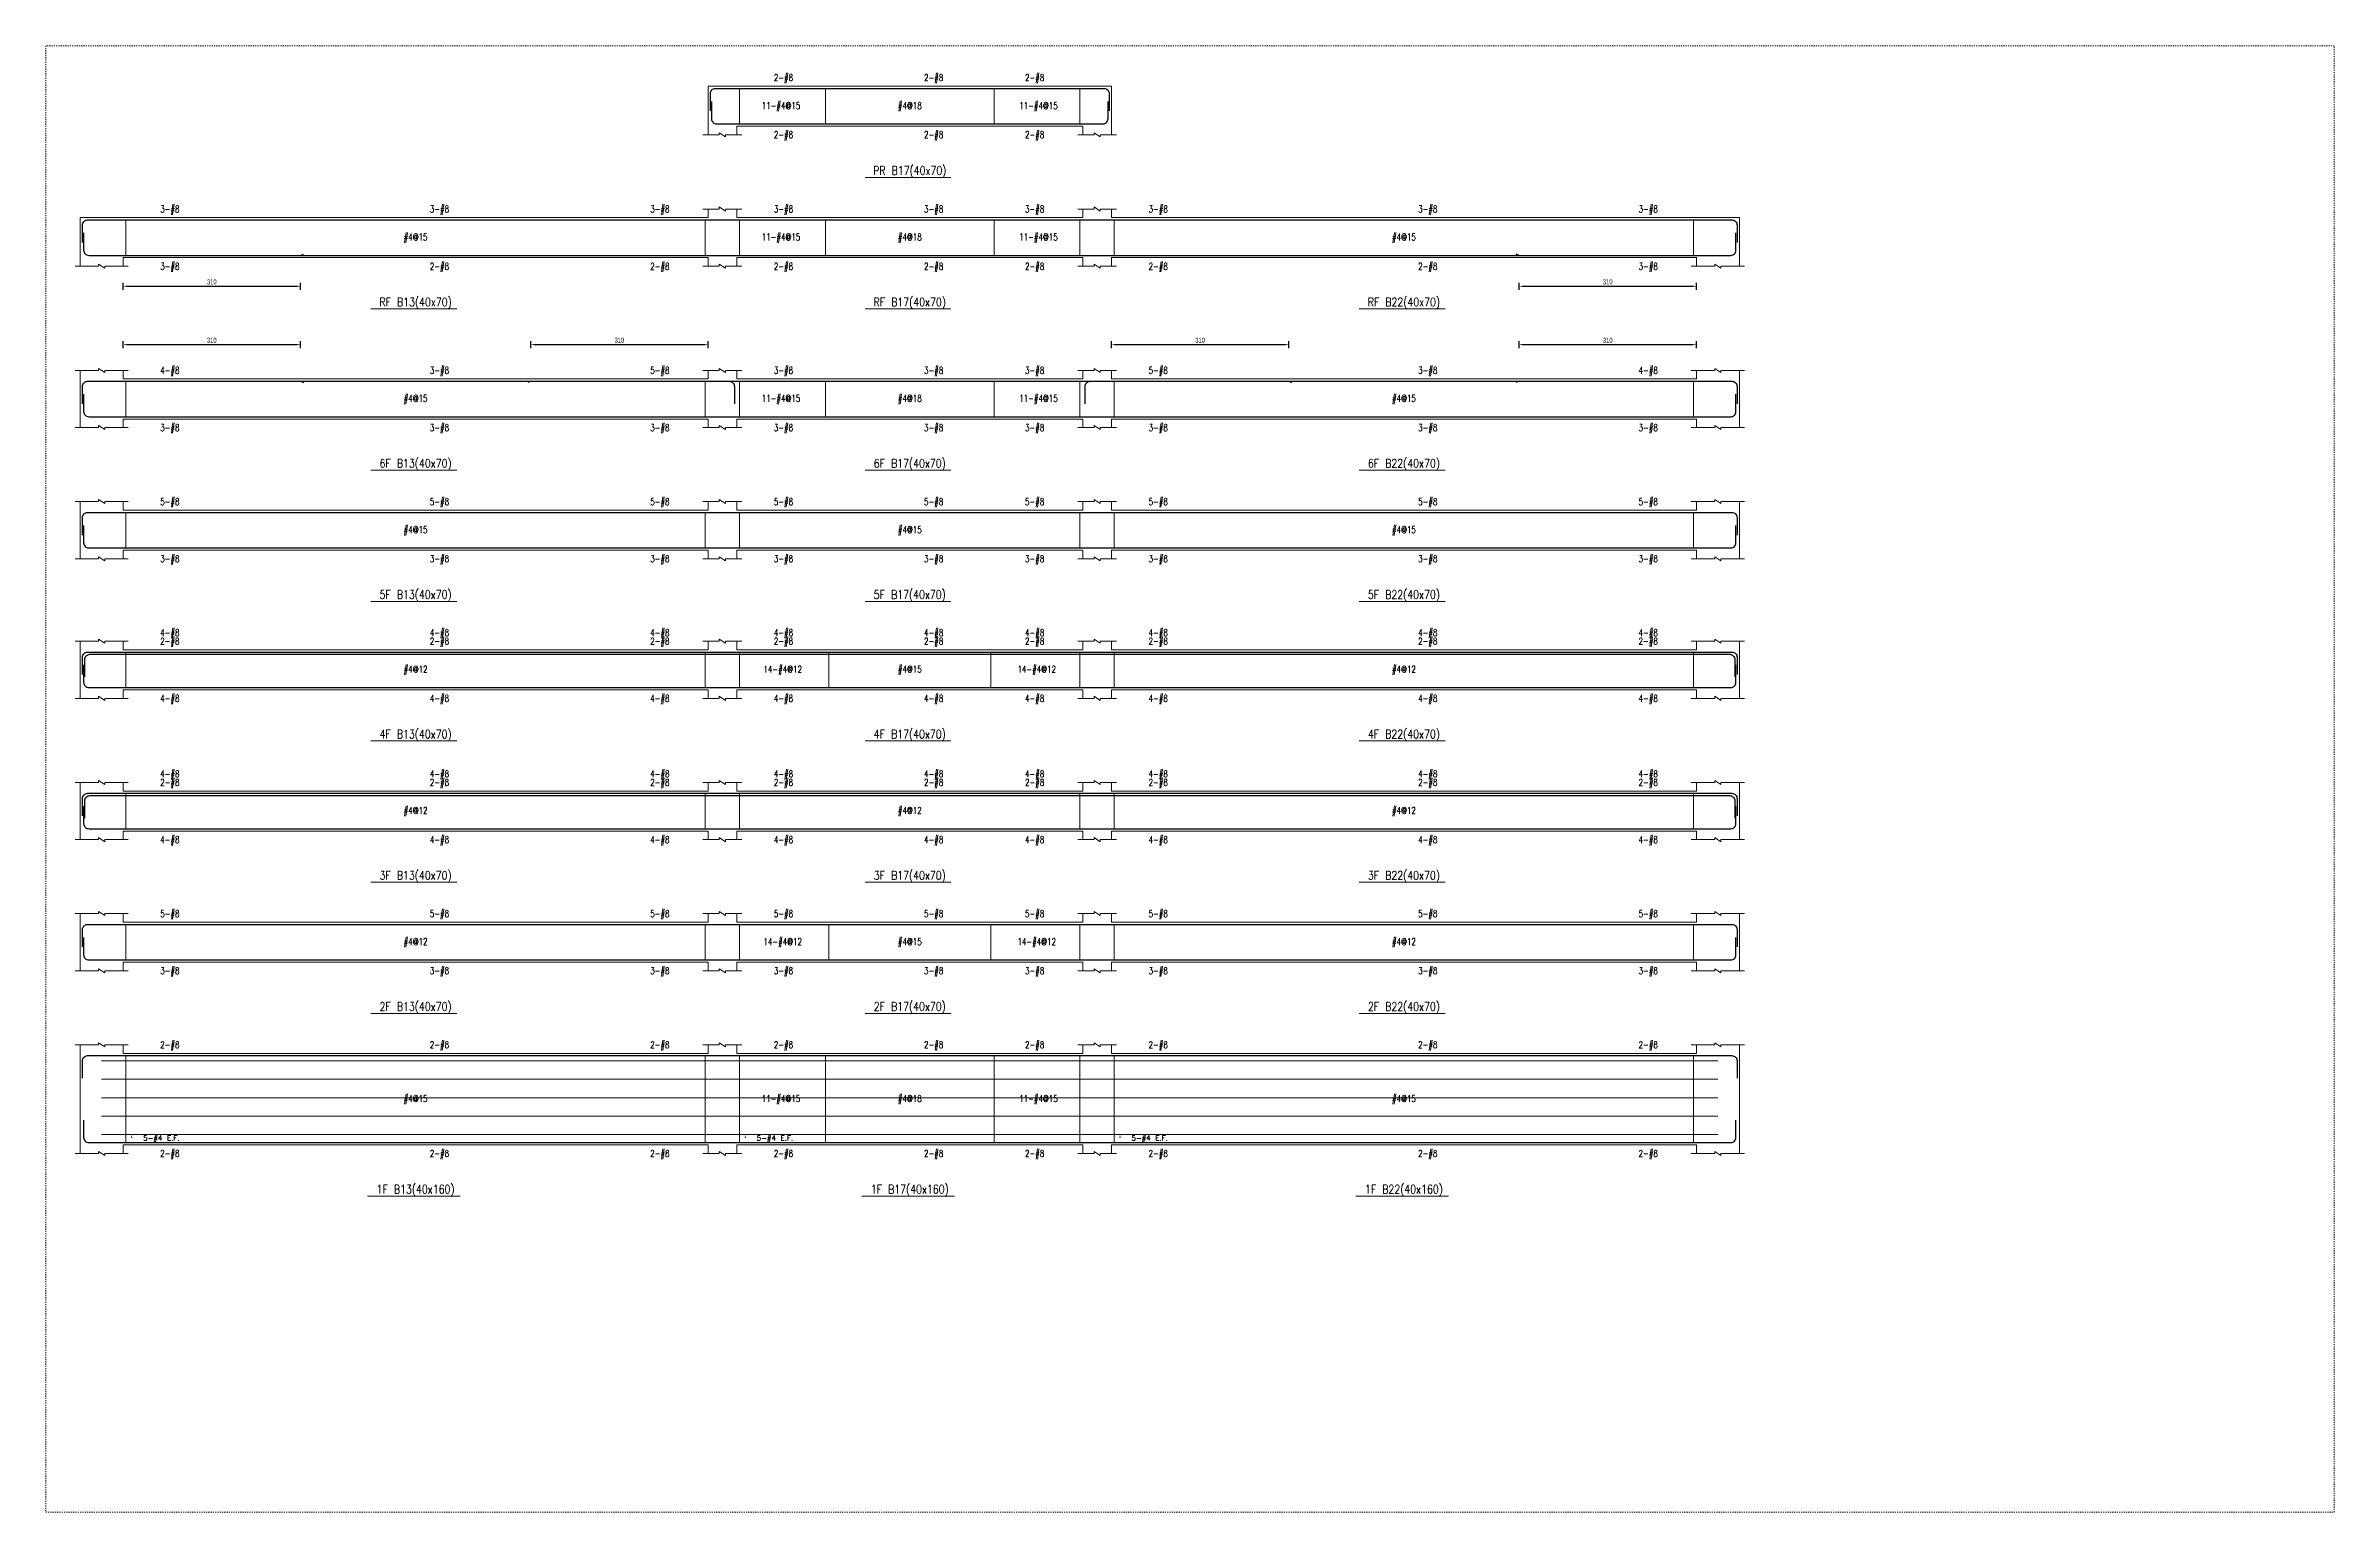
# Model space of a CAD drawing. Header units: millimetres. Extents: x 0 to 20200, y -8178 to -3000.
# Drawn here: x 8100 to 12100, y -5564 to -3000 of the extents above; entities that cross this region are included whole.
import ezdxf
from ezdxf.enums import TextEntityAlignment as Align

# ---------------------------------------------------------------- set-up
doc = ezdxf.new("R2010")
doc.units = ezdxf.units.MM
doc.linetypes.add('DOT', pattern=[4, 2, -2])
for name, color, linetype in [('stirrup-txt', 1, 'Continuous'), ('主筋文字', 1, 'Continuous'), ('主筋文字引線', 4, 'Continuous'), ('主筋線', 3, 'Continuous'), ('剪力筋文字引線', 2, 'Continuous'), ('剪力筋線', 1, 'Continuous'), ('圖框', 132, 'DOT'), ('尺寸標註-字串', 2, 'Continuous'), ('扭力筋文字', 1, 'Continuous'), ('扭力筋文字引線', 2, 'Continuous'), ('扭力筋線', 2, 'Continuous'), ('梁柱截斷記號', 3, 'Continuous'), ('梁跨名稱', 4, 'Continuous'), ('梁跨名稱底線', 2, 'Continuous'), ('邊界線', 2, 'Continuous')]:
    doc.layers.add(name, color=color, linetype=linetype)
doc.styles.add('note', font='txt', dxfattribs={"width": 0.666667, "height": 9})
doc.styles.add('txt', font='txt.shx', dxfattribs={"height": 0.2, "bigfont": 'chineset.shx'})
doc.dimstyles.new('BeamRebarDim', dxfattribs={"dimtxt": 12, "dimasz": 6, "dimexe": 6, "dimexo": 1, "dimgap": 3, "dimtad": 1, "dimdec": 0, "dimdsep": 46, "dimtxsty": 'note', "dimcen": 2.5, "dimclrd": 256, "dimclre": 256, "dimclrt": 256, "dimadec": 0, "dimazin": 0, "dimtfac": 1, "dimtmove": 0, "dimatfit": 3, "dimfxl": 1, "dimtolj": 1, "dimarcsym": 0})

msp = doc.modelspace()

# ---------------------------------------------------------------- texts
at = {"layer": 'stirrup-txt', "style": 'txt', "width": 0.75}
for s, p in [('11-#4@15', (9385.2, -3110.6)), ('#4@18', (9610.2, -3110.6)), ('11-#4@15', (9835.2, -3110.6)), ('#4@15', (8746.4, -3340.5)), ('11-#4@15', (9385.2, -3340.5)), ('#4@18', (9610.2, -3340.5)), ('11-#4@15', (9835.2, -3340.5)), ('#4@15', (10473.9, -3340.5)), ('#4@15', (8746.4, -3622.6)), ('11-#4@15', (9385.2, -3622.6)), ('#4@18', (9610.2, -3622.6)), ('11-#4@15', (9835.2, -3622.6)), ('#4@15', (10473.9, -3622.6)), ('#4@15', (8746.4, -3852)), ('#4@15', (9610.2, -3852)), ('#4@15', (10473.9, -3852)), ('#4@12', (8746.4, -4096)), ('14-#4@12', (9388.2, -4096)), ('#4@15', (9610.2, -4096)), ('14-#4@12', (9832.2, -4096)), ('#4@12', (10473.9, -4096)), ('#4@12', (8746.4, -4343)), ('#4@12', (9610.2, -4343)), ('#4@12', (10473.9, -4343)), ('#4@12', (8746.4, -4572.3)), ('14-#4@12', (9388.2, -4572.3)), ('#4@15', (9610.2, -4572.3)), ('14-#4@12', (9832.2, -4572.3)), ('#4@12', (10473.9, -4572.3)), ('#4@15', (8746.4, -4846.7)), ('11-#4@15', (9385.2, -4846.7)), ('#4@18', (9610.2, -4846.7)), ('11-#4@15', (9835.2, -4846.7)), ('#4@15', (10473.9, -4846.7))]:
    msp.add_text(s, height=12, dxfattribs=at).set_placement(p, align=Align.CENTER)
at = {"layer": '主筋文字', "style": 'txt', "width": 0.75}
for s, p in [('2-#8', (9372.7, -3055.6)), ('2-#8', (9635.2, -3055.6)), ('2-#8', (9811.7, -3055.6)), ('2-#8', (9372.7, -3155.6)), ('2-#8', (9635.2, -3155.6)), ('2-#8', (9811.7, -3155.6)), ('3-#8', (8300.2, -3285.5)), ('3-#8', (8771.4, -3285.5)), ('3-#8', (9156.7, -3285.5)), ('3-#8', (9372.7, -3285.5)), ('3-#8', (9635.2, -3285.5)), ('3-#8', (9811.7, -3285.5)), ('3-#8', (10027.7, -3285.5)), ('3-#8', (10498.9, -3285.5)), ('3-#8', (10884.2, -3285.5)), ('3-#8', (8300.2, -3385.5)), ('2-#8', (8771.4, -3385.5)), ('2-#8', (9156.7, -3385.5)), ('2-#8', (9372.7, -3385.5)), ('2-#8', (9635.2, -3385.5)), ('2-#8', (9811.7, -3385.5)), ('2-#8', (10027.7, -3385.5)), ('2-#8', (10498.9, -3385.5)), ('3-#8', (10884.2, -3385.5)), ('4-#8', (8300.2, -3567.6)), ('3-#8', (8771.4, -3567.6)), ('5-#8', (9156.7, -3567.6)), ('3-#8', (9372.7, -3567.6)), ('3-#8', (9635.2, -3567.6)), ('3-#8', (9811.7, -3567.6)), ('5-#8', (10027.7, -3567.6)), ('3-#8', (10498.9, -3567.6)), ('4-#8', (10884.2, -3567.6)), ('3-#8', (8300.2, -3667.6)), ('3-#8', (8771.4, -3667.6)), ('3-#8', (9156.7, -3667.6)), ('3-#8', (9372.7, -3667.6)), ('3-#8', (9635.2, -3667.6)), ('3-#8', (9811.7, -3667.6)), ('3-#8', (10027.7, -3667.6)), ('3-#8', (10498.9, -3667.6)), ('3-#8', (10884.2, -3667.6)), ('5-#8', (8300.2, -3797)), ('5-#8', (8771.4, -3797)), ('5-#8', (9156.7, -3797)), ('5-#8', (9372.7, -3797)), ('5-#8', (9635.2, -3797)), ('5-#8', (9811.7, -3797)), ('5-#8', (10027.7, -3797)), ('5-#8', (10498.9, -3797)), ('5-#8', (10884.2, -3797)), ('3-#8', (8300.2, -3897)), ('3-#8', (8771.4, -3897)), ('3-#8', (9156.7, -3897)), ('3-#8', (9372.7, -3897)), ('3-#8', (9635.2, -3897)), ('3-#8', (9811.7, -3897)), ('3-#8', (10027.7, -3897)), ('3-#8', (10498.9, -3897)), ('3-#8', (10884.2, -3897)), ('4-#8', (8300.2, -4026)), ('2-#8', (8300.2, -4041)), ('4-#8', (8771.4, -4026)), ('2-#8', (8771.4, -4041)), ('4-#8', (9156.7, -4026)), ('2-#8', (9156.7, -4041)), ('4-#8', (9372.7, -4026)), ('2-#8', (9372.7, -4041)), ('4-#8', (9635.2, -4026)), ('2-#8', (9635.2, -4041)), ('4-#8', (9811.7, -4026)), ('2-#8', (9811.7, -4041)), ('4-#8', (10027.7, -4026)), ('2-#8', (10027.7, -4041)), ('4-#8', (10498.9, -4026)), ('2-#8', (10498.9, -4041)), ('4-#8', (10884.2, -4026)), ('2-#8', (10884.2, -4041)), ('4-#8', (8300.2, -4141)), ('4-#8', (8771.4, -4141)), ('4-#8', (9156.7, -4141)), ('4-#8', (9372.7, -4141)), ('4-#8', (9635.2, -4141)), ('4-#8', (9811.7, -4141)), ('4-#8', (10027.7, -4141)), ('4-#8', (10498.9, -4141)), ('4-#8', (10884.2, -4141)), ('4-#8', (8300.2, -4273)), ('2-#8', (8300.2, -4288)), ('4-#8', (8771.4, -4273)), ('2-#8', (8771.4, -4288)), ('4-#8', (9156.7, -4273)), ('2-#8', (9156.7, -4288)), ('4-#8', (9372.7, -4273)), ('2-#8', (9372.7, -4288)), ('4-#8', (9635.2, -4273)), ('2-#8', (9635.2, -4288)), ('4-#8', (9811.7, -4273)), ('2-#8', (9811.7, -4288)), ('4-#8', (10027.7, -4273)), ('2-#8', (10027.7, -4288)), ('4-#8', (10498.9, -4273)), ('2-#8', (10498.9, -4288)), ('4-#8', (10884.2, -4273)), ('2-#8', (10884.2, -4288)), ('4-#8', (8300.2, -4388)), ('4-#8', (8771.4, -4388)), ('4-#8', (9156.7, -4388)), ('4-#8', (9372.7, -4388)), ('4-#8', (9635.2, -4388)), ('4-#8', (9811.7, -4388)), ('4-#8', (10027.7, -4388)), ('4-#8', (10498.9, -4388)), ('4-#8', (10884.2, -4388)), ('5-#8', (8300.2, -4517.3)), ('5-#8', (8771.4, -4517.3)), ('5-#8', (9156.7, -4517.3)), ('5-#8', (9372.7, -4517.3)), ('5-#8', (9635.2, -4517.3)), ('5-#8', (9811.7, -4517.3)), ('5-#8', (10027.7, -4517.3)), ('5-#8', (10498.9, -4517.3)), ('5-#8', (10884.2, -4517.3)), ('3-#8', (8300.2, -4617.3)), ('3-#8', (8771.4, -4617.3)), ('3-#8', (9156.7, -4617.3)), ('3-#8', (9372.7, -4617.3)), ('3-#8', (9635.2, -4617.3)), ('3-#8', (9811.7, -4617.3)), ('3-#8', (10027.7, -4617.3)), ('3-#8', (10498.9, -4617.3)), ('3-#8', (10884.2, -4617.3)), ('2-#8', (8300.2, -4746.7)), ('2-#8', (8771.4, -4746.7)), ('2-#8', (9156.7, -4746.7)), ('2-#8', (9372.7, -4746.7)), ('2-#8', (9635.2, -4746.7)), ('2-#8', (9811.7, -4746.7)), ('2-#8', (10027.7, -4746.7)), ('2-#8', (10498.9, -4746.7)), ('2-#8', (10884.2, -4746.7)), ('2-#8', (8300.2, -4936.7)), ('2-#8', (8771.4, -4936.7)), ('2-#8', (9156.7, -4936.7)), ('2-#8', (9372.7, -4936.7)), ('2-#8', (9635.2, -4936.7)), ('2-#8', (9811.7, -4936.7)), ('2-#8', (10027.7, -4936.7)), ('2-#8', (10498.9, -4936.7)), ('2-#8', (10884.2, -4936.7))]:
    msp.add_text(s, height=12, dxfattribs=at).set_placement(p, align=Align.MIDDLE_LEFT)
at = {"layer": '扭力筋文字', "style": 'txt'}
for p in [(8270.2, -4909.7), (9342.7, -4909.7), (9997.7, -4909.7)]:
    msp.add_text('5-#4 E.F.', height=9, dxfattribs=at).set_placement(p, align=Align.MIDDLE_LEFT)
at = {"layer": '梁跨名稱', "style": 'txt', "width": 0.8}
for s, p in [('PR B17(40x70)', (9610.2, -3225.6)), ('RF B13(40x70)', (8746.4, -3455.5)), ('RF B17(40x70)', (9610.2, -3455.5)), ('RF B22(40x70)', (10473.9, -3455.5)), ('6F B13(40x70)', (8746.4, -3737.6)), ('6F B17(40x70)', (9610.2, -3737.6)), ('6F B22(40x70)', (10473.9, -3737.6)), ('5F B13(40x70)', (8746.4, -3967)), ('5F B17(40x70)', (9610.2, -3967)), ('5F B22(40x70)', (10473.9, -3967)), ('4F B13(40x70)', (8746.4, -4211)), ('4F B17(40x70)', (9610.2, -4211)), ('4F B22(40x70)', (10473.9, -4211)), ('3F B13(40x70)', (8746.4, -4458)), ('3F B17(40x70)', (9610.2, -4458)), ('3F B22(40x70)', (10473.9, -4458)), ('2F B13(40x70)', (8746.4, -4687.3)), ('2F B17(40x70)', (9610.2, -4687.3)), ('2F B22(40x70)', (10473.9, -4687.3)), ('1F B13(40x160)', (8746.4, -5006.7)), ('1F B17(40x160)', (9610.2, -5006.7)), ('1F B22(40x160)', (10473.9, -5006.7))]:
    msp.add_text(s, height=15, dxfattribs=at).set_placement(p, align=Align.CENTER)

# ---------------------------------------------------------------- blocks, each defined once
blk = doc.blocks.new('*D68')
at = {"layer": 'Defpoints', "color": 0}
for p in [(8235.2, -3427.5), (8545.2, -3420.5), (8545.2, -3427.5)]:
    blk.add_point(p, dxfattribs=at)
at = {"layer": '尺寸標註-字串', "lineweight": -2}
for p, q in [((8235.2, -3426.5), (8235.2, -3414.5)), ((8241.2, -3420.5), (8539.2, -3420.5)), ((8545.2, -3426.5), (8545.2, -3414.5))]:
    blk.add_line(p, q, dxfattribs=at)
at = {"layer": '尺寸標註-字串'}
for points in [[(8241.2, -3419.5), (8241.2, -3421.5), (8235.2, -3420.5)], [(8539.2, -3421.5), (8539.2, -3419.5), (8545.2, -3420.5)]]:
    blk.add_solid(points, dxfattribs=at)
at = {"layer": '尺寸標註-字串', "insert": (8390.2, -3412.9), "char_height": 9, "attachment_point": 5, "style": 'note'}
blk.add_mtext('\\A1;310', dxfattribs=at)
blk = doc.blocks.new('*D69')
at = {"layer": 'Defpoints', "color": 0}
for p in [(10675.2, -3427.5), (10985.2, -3420.5), (10985.2, -3427.5)]:
    blk.add_point(p, dxfattribs=at)
at = {"layer": '尺寸標註-字串', "lineweight": -2}
for p, q in [((10675.2, -3426.5), (10675.2, -3414.5)), ((10681.2, -3420.5), (10979.2, -3420.5)), ((10985.2, -3426.5), (10985.2, -3414.5))]:
    blk.add_line(p, q, dxfattribs=at)
at = {"layer": '尺寸標註-字串'}
for points in [[(10681.2, -3419.5), (10681.2, -3421.5), (10675.2, -3420.5)], [(10979.2, -3421.5), (10979.2, -3419.5), (10985.2, -3420.5)]]:
    blk.add_solid(points, dxfattribs=at)
at = {"layer": '尺寸標註-字串', "insert": (10830.2, -3412.9), "char_height": 9, "attachment_point": 5, "style": 'note'}
blk.add_mtext('\\A1;310', dxfattribs=at)
blk = doc.blocks.new('*D70')
at = {"layer": 'Defpoints', "color": 0}
for p in [(8235.2, -3529.6), (8545.2, -3522.6), (8545.2, -3529.6)]:
    blk.add_point(p, dxfattribs=at)
at = {"layer": '尺寸標註-字串', "lineweight": -2}
for p, q in [((8235.2, -3528.6), (8235.2, -3516.6)), ((8545.2, -3528.6), (8545.2, -3516.6)), ((8241.2, -3522.6), (8539.2, -3522.6))]:
    blk.add_line(p, q, dxfattribs=at)
at = {"layer": '尺寸標註-字串'}
for points in [[(8241.2, -3521.6), (8241.2, -3523.6), (8235.2, -3522.6)], [(8539.2, -3523.6), (8539.2, -3521.6), (8545.2, -3522.6)]]:
    blk.add_solid(points, dxfattribs=at)
at = {"layer": '尺寸標註-字串', "insert": (8390.2, -3515), "char_height": 9, "attachment_point": 5, "style": 'note'}
blk.add_mtext('\\A1;310', dxfattribs=at)
blk = doc.blocks.new('*D71')
at = {"layer": 'Defpoints', "color": 0}
for p in [(8947.7, -3529.6), (9257.7, -3522.6), (9257.7, -3529.6)]:
    blk.add_point(p, dxfattribs=at)
at = {"layer": '尺寸標註-字串', "lineweight": -2}
for p, q in [((8947.7, -3528.6), (8947.7, -3516.6)), ((9257.7, -3528.6), (9257.7, -3516.6)), ((8953.7, -3522.6), (9251.7, -3522.6))]:
    blk.add_line(p, q, dxfattribs=at)
at = {"layer": '尺寸標註-字串'}
for points in [[(8953.7, -3521.6), (8953.7, -3523.6), (8947.7, -3522.6)], [(9251.7, -3523.6), (9251.7, -3521.6), (9257.7, -3522.6)]]:
    blk.add_solid(points, dxfattribs=at)
at = {"layer": '尺寸標註-字串', "insert": (9102.7, -3515), "char_height": 9, "attachment_point": 5, "style": 'note'}
blk.add_mtext('\\A1;310', dxfattribs=at)
blk = doc.blocks.new('*D72')
at = {"layer": 'Defpoints', "color": 0}
for p in [(9962.7, -3529.6), (10272.7, -3522.6), (10272.7, -3529.6)]:
    blk.add_point(p, dxfattribs=at)
at = {"layer": '尺寸標註-字串', "lineweight": -2}
for p, q in [((9962.7, -3528.6), (9962.7, -3516.6)), ((10272.7, -3528.6), (10272.7, -3516.6)), ((9968.7, -3522.6), (10266.7, -3522.6))]:
    blk.add_line(p, q, dxfattribs=at)
at = {"layer": '尺寸標註-字串'}
for points in [[(9968.7, -3521.6), (9968.7, -3523.6), (9962.7, -3522.6)], [(10266.7, -3523.6), (10266.7, -3521.6), (10272.7, -3522.6)]]:
    blk.add_solid(points, dxfattribs=at)
at = {"layer": '尺寸標註-字串', "insert": (10117.7, -3515), "char_height": 9, "attachment_point": 5, "style": 'note'}
blk.add_mtext('\\A1;310', dxfattribs=at)
blk = doc.blocks.new('*D73')
at = {"layer": 'Defpoints', "color": 0}
for p in [(10675.2, -3529.6), (10985.2, -3522.6), (10985.2, -3529.6)]:
    blk.add_point(p, dxfattribs=at)
at = {"layer": '尺寸標註-字串', "lineweight": -2}
for p, q in [((10675.2, -3528.6), (10675.2, -3516.6)), ((10985.2, -3528.6), (10985.2, -3516.6)), ((10681.2, -3522.6), (10979.2, -3522.6))]:
    blk.add_line(p, q, dxfattribs=at)
at = {"layer": '尺寸標註-字串'}
for points in [[(10681.2, -3521.6), (10681.2, -3523.6), (10675.2, -3522.6)], [(10979.2, -3523.6), (10979.2, -3521.6), (10985.2, -3522.6)]]:
    blk.add_solid(points, dxfattribs=at)
at = {"layer": '尺寸標註-字串', "insert": (10830.2, -3515), "char_height": 9, "attachment_point": 5, "style": 'note'}
blk.add_mtext('\\A1;310', dxfattribs=at)

# ---------------------------------------------------------------- dimensions: what is measured, and where the dimension line sits
at = {"layer": '尺寸標註-字串'}
for base, p1, p2, picture, middle in [((8545.2, -3420.5), (8235.2, -3427.5), (8545.2, -3427.5), '*D68', (8390.2, -3412.9)), ((10985.2, -3420.5), (10675.2, -3427.5), (10985.2, -3427.5), '*D69', (10830.2, -3412.9)), ((8545.2, -3522.6), (8235.2, -3529.6), (8545.2, -3529.6), '*D70', (8390.2, -3515)), ((9257.7, -3522.6), (8947.7, -3529.6), (9257.7, -3529.6), '*D71', (9102.7, -3515)), ((10272.7, -3522.6), (9962.7, -3529.6), (10272.7, -3529.6), '*D72', (10117.7, -3515)), ((10985.2, -3522.6), (10675.2, -3529.6), (10985.2, -3529.6), '*D73', (10830.2, -3515))]:
    dim = msp.add_linear_dim(base=base, p1=p1, p2=p2, dimstyle='BeamRebarDim', dxfattribs=at)
    dim.commit()
    dim.dimension.update_dxf_attribs({"geometry": picture, "text_midpoint": middle})

# ---------------------------------------------------------------- linework, layer by layer
at = {"layer": '主筋文字引線', "lineweight": 5}
for points in [[(9347.7, -3074.6, 0, 2.1, 0), (9347.7, -3068.6, 0, 0, 0), (9347.7, -3055.6, 0, 0, 0), (9367.7, -3055.6, 0, 0, 0)], [(9610.2, -3074.6, 0, 2.1, 0), (9610.2, -3068.6, 0, 0, 0), (9610.2, -3055.6, 0, 0, 0), (9630.2, -3055.6, 0, 0, 0)], [(9872.7, -3074.6, 0, 2.1, 0), (9872.7, -3068.6, 0, 0, 0), (9872.7, -3055.6, 0, 0, 0), (9852.7, -3055.6, 0, 0, 0)], [(9347.7, -3136.6, 0, 2.1, 0), (9347.7, -3142.6, 0, 0, 0), (9347.7, -3155.6, 0, 0, 0), (9367.7, -3155.6, 0, 0, 0)], [(9610.2, -3136.6, 0, 2.1, 0), (9610.2, -3142.6, 0, 0, 0), (9610.2, -3155.6, 0, 0, 0), (9630.2, -3155.6, 0, 0, 0)], [(9872.7, -3136.6, 0, 2.1, 0), (9872.7, -3142.6, 0, 0, 0), (9872.7, -3155.6, 0, 0, 0), (9852.7, -3155.6, 0, 0, 0)], [(8275.2, -3304.5, 0, 2.1, 0), (8275.2, -3298.5, 0, 0, 0), (8275.2, -3285.5, 0, 0, 0), (8295.2, -3285.5, 0, 0, 0)], [(8746.4, -3304.5, 0, 2.1, 0), (8746.4, -3298.5, 0, 0, 0), (8746.4, -3285.5, 0, 0, 0), (8766.4, -3285.5, 0, 0, 0)], [(9217.7, -3304.5, 0, 2.1, 0), (9217.7, -3298.5, 0, 0, 0), (9217.7, -3285.5, 0, 0, 0), (9197.7, -3285.5, 0, 0, 0)], [(9347.7, -3304.5, 0, 2.1, 0), (9347.7, -3298.5, 0, 0, 0), (9347.7, -3285.5, 0, 0, 0), (9367.7, -3285.5, 0, 0, 0)], [(9610.2, -3304.5, 0, 2.1, 0), (9610.2, -3298.5, 0, 0, 0), (9610.2, -3285.5, 0, 0, 0), (9630.2, -3285.5, 0, 0, 0)], [(9872.7, -3304.5, 0, 2.1, 0), (9872.7, -3298.5, 0, 0, 0), (9872.7, -3285.5, 0, 0, 0), (9852.7, -3285.5, 0, 0, 0)], [(10002.7, -3304.5, 0, 2.1, 0), (10002.7, -3298.5, 0, 0, 0), (10002.7, -3285.5, 0, 0, 0), (10022.7, -3285.5, 0, 0, 0)], [(10473.9, -3304.5, 0, 2.1, 0), (10473.9, -3298.5, 0, 0, 0), (10473.9, -3285.5, 0, 0, 0), (10493.9, -3285.5, 0, 0, 0)], [(10945.2, -3304.5, 0, 2.1, 0), (10945.2, -3298.5, 0, 0, 0), (10945.2, -3285.5, 0, 0, 0), (10925.2, -3285.5, 0, 0, 0)], [(8275.2, -3366.5, 0, 2.1, 0), (8275.2, -3372.5, 0, 0, 0), (8275.2, -3385.5, 0, 0, 0), (8295.2, -3385.5, 0, 0, 0)], [(8746.4, -3366.5, 0, 2.1, 0), (8746.4, -3372.5, 0, 0, 0), (8746.4, -3385.5, 0, 0, 0), (8766.4, -3385.5, 0, 0, 0)], [(9217.7, -3366.5, 0, 2.1, 0), (9217.7, -3372.5, 0, 0, 0), (9217.7, -3385.5, 0, 0, 0), (9197.7, -3385.5, 0, 0, 0)], [(9347.7, -3366.5, 0, 2.1, 0), (9347.7, -3372.5, 0, 0, 0), (9347.7, -3385.5, 0, 0, 0), (9367.7, -3385.5, 0, 0, 0)], [(9610.2, -3366.5, 0, 2.1, 0), (9610.2, -3372.5, 0, 0, 0), (9610.2, -3385.5, 0, 0, 0), (9630.2, -3385.5, 0, 0, 0)], [(9872.7, -3366.5, 0, 2.1, 0), (9872.7, -3372.5, 0, 0, 0), (9872.7, -3385.5, 0, 0, 0), (9852.7, -3385.5, 0, 0, 0)], [(10002.7, -3366.5, 0, 2.1, 0), (10002.7, -3372.5, 0, 0, 0), (10002.7, -3385.5, 0, 0, 0), (10022.7, -3385.5, 0, 0, 0)], [(10473.9, -3366.5, 0, 2.1, 0), (10473.9, -3372.5, 0, 0, 0), (10473.9, -3385.5, 0, 0, 0), (10493.9, -3385.5, 0, 0, 0)], [(10945.2, -3366.5, 0, 2.1, 0), (10945.2, -3372.5, 0, 0, 0), (10945.2, -3385.5, 0, 0, 0), (10925.2, -3385.5, 0, 0, 0)], [(8275.2, -3586.6, 0, 2.1, 0), (8275.2, -3580.6, 0, 0, 0), (8275.2, -3567.6, 0, 0, 0), (8295.2, -3567.6, 0, 0, 0)], [(8746.4, -3586.6, 0, 2.1, 0), (8746.4, -3580.6, 0, 0, 0), (8746.4, -3567.6, 0, 0, 0), (8766.4, -3567.6, 0, 0, 0)], [(9217.7, -3586.6, 0, 2.1, 0), (9217.7, -3580.6, 0, 0, 0), (9217.7, -3567.6, 0, 0, 0), (9197.7, -3567.6, 0, 0, 0)], [(9347.7, -3586.6, 0, 2.1, 0), (9347.7, -3580.6, 0, 0, 0), (9347.7, -3567.6, 0, 0, 0), (9367.7, -3567.6, 0, 0, 0)], [(9610.2, -3586.6, 0, 2.1, 0), (9610.2, -3580.6, 0, 0, 0), (9610.2, -3567.6, 0, 0, 0), (9630.2, -3567.6, 0, 0, 0)], [(9872.7, -3586.6, 0, 2.1, 0), (9872.7, -3580.6, 0, 0, 0), (9872.7, -3567.6, 0, 0, 0), (9852.7, -3567.6, 0, 0, 0)], [(10002.7, -3586.6, 0, 2.1, 0), (10002.7, -3580.6, 0, 0, 0), (10002.7, -3567.6, 0, 0, 0), (10022.7, -3567.6, 0, 0, 0)], [(10473.9, -3586.6, 0, 2.1, 0), (10473.9, -3580.6, 0, 0, 0), (10473.9, -3567.6, 0, 0, 0), (10493.9, -3567.6, 0, 0, 0)], [(10945.2, -3586.6, 0, 2.1, 0), (10945.2, -3580.6, 0, 0, 0), (10945.2, -3567.6, 0, 0, 0), (10925.2, -3567.6, 0, 0, 0)], [(8275.2, -3648.6, 0, 2.1, 0), (8275.2, -3654.6, 0, 0, 0), (8275.2, -3667.6, 0, 0, 0), (8295.2, -3667.6, 0, 0, 0)], [(8746.4, -3648.6, 0, 2.1, 0), (8746.4, -3654.6, 0, 0, 0), (8746.4, -3667.6, 0, 0, 0), (8766.4, -3667.6, 0, 0, 0)], [(9217.7, -3648.6, 0, 2.1, 0), (9217.7, -3654.6, 0, 0, 0), (9217.7, -3667.6, 0, 0, 0), (9197.7, -3667.6, 0, 0, 0)], [(9347.7, -3648.6, 0, 2.1, 0), (9347.7, -3654.6, 0, 0, 0), (9347.7, -3667.6, 0, 0, 0), (9367.7, -3667.6, 0, 0, 0)], [(9610.2, -3648.6, 0, 2.1, 0), (9610.2, -3654.6, 0, 0, 0), (9610.2, -3667.6, 0, 0, 0), (9630.2, -3667.6, 0, 0, 0)], [(9872.7, -3648.6, 0, 2.1, 0), (9872.7, -3654.6, 0, 0, 0), (9872.7, -3667.6, 0, 0, 0), (9852.7, -3667.6, 0, 0, 0)], [(10002.7, -3648.6, 0, 2.1, 0), (10002.7, -3654.6, 0, 0, 0), (10002.7, -3667.6, 0, 0, 0), (10022.7, -3667.6, 0, 0, 0)], [(10473.9, -3648.6, 0, 2.1, 0), (10473.9, -3654.6, 0, 0, 0), (10473.9, -3667.6, 0, 0, 0), (10493.9, -3667.6, 0, 0, 0)], [(10945.2, -3648.6, 0, 2.1, 0), (10945.2, -3654.6, 0, 0, 0), (10945.2, -3667.6, 0, 0, 0), (10925.2, -3667.6, 0, 0, 0)], [(8275.2, -3816, 0, 2.1, 0), (8275.2, -3810, 0, 0, 0), (8275.2, -3797, 0, 0, 0), (8295.2, -3797, 0, 0, 0)], [(8746.4, -3816, 0, 2.1, 0), (8746.4, -3810, 0, 0, 0), (8746.4, -3797, 0, 0, 0), (8766.4, -3797, 0, 0, 0)], [(9217.7, -3816, 0, 2.1, 0), (9217.7, -3810, 0, 0, 0), (9217.7, -3797, 0, 0, 0), (9197.7, -3797, 0, 0, 0)], [(9347.7, -3816, 0, 2.1, 0), (9347.7, -3810, 0, 0, 0), (9347.7, -3797, 0, 0, 0), (9367.7, -3797, 0, 0, 0)], [(9610.2, -3816, 0, 2.1, 0), (9610.2, -3810, 0, 0, 0), (9610.2, -3797, 0, 0, 0), (9630.2, -3797, 0, 0, 0)], [(9872.7, -3816, 0, 2.1, 0), (9872.7, -3810, 0, 0, 0), (9872.7, -3797, 0, 0, 0), (9852.7, -3797, 0, 0, 0)], [(10002.7, -3816, 0, 2.1, 0), (10002.7, -3810, 0, 0, 0), (10002.7, -3797, 0, 0, 0), (10022.7, -3797, 0, 0, 0)], [(10473.9, -3816, 0, 2.1, 0), (10473.9, -3810, 0, 0, 0), (10473.9, -3797, 0, 0, 0), (10493.9, -3797, 0, 0, 0)], [(10945.2, -3816, 0, 2.1, 0), (10945.2, -3810, 0, 0, 0), (10945.2, -3797, 0, 0, 0), (10925.2, -3797, 0, 0, 0)], [(8275.2, -3878, 0, 2.1, 0), (8275.2, -3884, 0, 0, 0), (8275.2, -3897, 0, 0, 0), (8295.2, -3897, 0, 0, 0)], [(8746.4, -3878, 0, 2.1, 0), (8746.4, -3884, 0, 0, 0), (8746.4, -3897, 0, 0, 0), (8766.4, -3897, 0, 0, 0)], [(9217.7, -3878, 0, 2.1, 0), (9217.7, -3884, 0, 0, 0), (9217.7, -3897, 0, 0, 0), (9197.7, -3897, 0, 0, 0)], [(9347.7, -3878, 0, 2.1, 0), (9347.7, -3884, 0, 0, 0), (9347.7, -3897, 0, 0, 0), (9367.7, -3897, 0, 0, 0)], [(9610.2, -3878, 0, 2.1, 0), (9610.2, -3884, 0, 0, 0), (9610.2, -3897, 0, 0, 0), (9630.2, -3897, 0, 0, 0)], [(9872.7, -3878, 0, 2.1, 0), (9872.7, -3884, 0, 0, 0), (9872.7, -3897, 0, 0, 0), (9852.7, -3897, 0, 0, 0)], [(10002.7, -3878, 0, 2.1, 0), (10002.7, -3884, 0, 0, 0), (10002.7, -3897, 0, 0, 0), (10022.7, -3897, 0, 0, 0)], [(10473.9, -3878, 0, 2.1, 0), (10473.9, -3884, 0, 0, 0), (10473.9, -3897, 0, 0, 0), (10493.9, -3897, 0, 0, 0)], [(10945.2, -3878, 0, 2.1, 0), (10945.2, -3884, 0, 0, 0), (10945.2, -3897, 0, 0, 0), (10925.2, -3897, 0, 0, 0)], [(8275.2, -4060, 0, 2.1, 0), (8275.2, -4054, 0, 0, 0), (8275.2, -4026, 0, 0, 0), (8295.2, -4026, 0, 0, 0)], [(8275.2, -4064, 0, 2.1, 0), (8275.2, -4058, 0, 0, 0), (8275.2, -4041, 0, 0, 0), (8295.2, -4041, 0, 0, 0)], [(8746.4, -4060, 0, 2.1, 0), (8746.4, -4054, 0, 0, 0), (8746.4, -4026, 0, 0, 0), (8766.4, -4026, 0, 0, 0)], [(8746.4, -4064, 0, 2.1, 0), (8746.4, -4058, 0, 0, 0), (8746.4, -4041, 0, 0, 0), (8766.4, -4041, 0, 0, 0)], [(9217.7, -4060, 0, 2.1, 0), (9217.7, -4054, 0, 0, 0), (9217.7, -4026, 0, 0, 0), (9197.7, -4026, 0, 0, 0)], [(9217.7, -4064, 0, 2.1, 0), (9217.7, -4058, 0, 0, 0), (9217.7, -4041, 0, 0, 0), (9197.7, -4041, 0, 0, 0)], [(9347.7, -4060, 0, 2.1, 0), (9347.7, -4054, 0, 0, 0), (9347.7, -4026, 0, 0, 0), (9367.7, -4026, 0, 0, 0)], [(9347.7, -4064, 0, 2.1, 0), (9347.7, -4058, 0, 0, 0), (9347.7, -4041, 0, 0, 0), (9367.7, -4041, 0, 0, 0)], [(9610.2, -4060, 0, 2.1, 0), (9610.2, -4054, 0, 0, 0), (9610.2, -4026, 0, 0, 0), (9630.2, -4026, 0, 0, 0)], [(9610.2, -4064, 0, 2.1, 0), (9610.2, -4058, 0, 0, 0), (9610.2, -4041, 0, 0, 0), (9630.2, -4041, 0, 0, 0)], [(9872.7, -4060, 0, 2.1, 0), (9872.7, -4054, 0, 0, 0), (9872.7, -4026, 0, 0, 0), (9852.7, -4026, 0, 0, 0)], [(9872.7, -4064, 0, 2.1, 0), (9872.7, -4058, 0, 0, 0), (9872.7, -4041, 0, 0, 0), (9852.7, -4041, 0, 0, 0)], [(10002.7, -4060, 0, 2.1, 0), (10002.7, -4054, 0, 0, 0), (10002.7, -4026, 0, 0, 0), (10022.7, -4026, 0, 0, 0)], [(10002.7, -4064, 0, 2.1, 0), (10002.7, -4058, 0, 0, 0), (10002.7, -4041, 0, 0, 0), (10022.7, -4041, 0, 0, 0)], [(10473.9, -4060, 0, 2.1, 0), (10473.9, -4054, 0, 0, 0), (10473.9, -4026, 0, 0, 0), (10493.9, -4026, 0, 0, 0)], [(10473.9, -4064, 0, 2.1, 0), (10473.9, -4058, 0, 0, 0), (10473.9, -4041, 0, 0, 0), (10493.9, -4041, 0, 0, 0)], [(10945.2, -4060, 0, 2.1, 0), (10945.2, -4054, 0, 0, 0), (10945.2, -4026, 0, 0, 0), (10925.2, -4026, 0, 0, 0)], [(10945.2, -4064, 0, 2.1, 0), (10945.2, -4058, 0, 0, 0), (10945.2, -4041, 0, 0, 0), (10925.2, -4041, 0, 0, 0)], [(8275.2, -4122, 0, 2.1, 0), (8275.2, -4128, 0, 0, 0), (8275.2, -4141, 0, 0, 0), (8295.2, -4141, 0, 0, 0)], [(8746.4, -4122, 0, 2.1, 0), (8746.4, -4128, 0, 0, 0), (8746.4, -4141, 0, 0, 0), (8766.4, -4141, 0, 0, 0)], [(9217.7, -4122, 0, 2.1, 0), (9217.7, -4128, 0, 0, 0), (9217.7, -4141, 0, 0, 0), (9197.7, -4141, 0, 0, 0)], [(9347.7, -4122, 0, 2.1, 0), (9347.7, -4128, 0, 0, 0), (9347.7, -4141, 0, 0, 0), (9367.7, -4141, 0, 0, 0)], [(9610.2, -4122, 0, 2.1, 0), (9610.2, -4128, 0, 0, 0), (9610.2, -4141, 0, 0, 0), (9630.2, -4141, 0, 0, 0)], [(9872.7, -4122, 0, 2.1, 0), (9872.7, -4128, 0, 0, 0), (9872.7, -4141, 0, 0, 0), (9852.7, -4141, 0, 0, 0)], [(10002.7, -4122, 0, 2.1, 0), (10002.7, -4128, 0, 0, 0), (10002.7, -4141, 0, 0, 0), (10022.7, -4141, 0, 0, 0)], [(10473.9, -4122, 0, 2.1, 0), (10473.9, -4128, 0, 0, 0), (10473.9, -4141, 0, 0, 0), (10493.9, -4141, 0, 0, 0)], [(10945.2, -4122, 0, 2.1, 0), (10945.2, -4128, 0, 0, 0), (10945.2, -4141, 0, 0, 0), (10925.2, -4141, 0, 0, 0)], [(8275.2, -4307, 0, 2.1, 0), (8275.2, -4301, 0, 0, 0), (8275.2, -4273, 0, 0, 0), (8295.2, -4273, 0, 0, 0)], [(8746.4, -4307, 0, 2.1, 0), (8746.4, -4301, 0, 0, 0), (8746.4, -4273, 0, 0, 0), (8766.4, -4273, 0, 0, 0)], [(9217.7, -4307, 0, 2.1, 0), (9217.7, -4301, 0, 0, 0), (9217.7, -4273, 0, 0, 0), (9197.7, -4273, 0, 0, 0)], [(9347.7, -4307, 0, 2.1, 0), (9347.7, -4301, 0, 0, 0), (9347.7, -4273, 0, 0, 0), (9367.7, -4273, 0, 0, 0)], [(9610.2, -4307, 0, 2.1, 0), (9610.2, -4301, 0, 0, 0), (9610.2, -4273, 0, 0, 0), (9630.2, -4273, 0, 0, 0)], [(9872.7, -4307, 0, 2.1, 0), (9872.7, -4301, 0, 0, 0), (9872.7, -4273, 0, 0, 0), (9852.7, -4273, 0, 0, 0)], [(10002.7, -4307, 0, 2.1, 0), (10002.7, -4301, 0, 0, 0), (10002.7, -4273, 0, 0, 0), (10022.7, -4273, 0, 0, 0)], [(10473.9, -4307, 0, 2.1, 0), (10473.9, -4301, 0, 0, 0), (10473.9, -4273, 0, 0, 0), (10493.9, -4273, 0, 0, 0)], [(10945.2, -4307, 0, 2.1, 0), (10945.2, -4301, 0, 0, 0), (10945.2, -4273, 0, 0, 0), (10925.2, -4273, 0, 0, 0)], [(8275.2, -4311, 0, 2.1, 0), (8275.2, -4305, 0, 0, 0), (8275.2, -4288, 0, 0, 0), (8295.2, -4288, 0, 0, 0)], [(8746.4, -4311, 0, 2.1, 0), (8746.4, -4305, 0, 0, 0), (8746.4, -4288, 0, 0, 0), (8766.4, -4288, 0, 0, 0)], [(9217.7, -4311, 0, 2.1, 0), (9217.7, -4305, 0, 0, 0), (9217.7, -4288, 0, 0, 0), (9197.7, -4288, 0, 0, 0)], [(9347.7, -4311, 0, 2.1, 0), (9347.7, -4305, 0, 0, 0), (9347.7, -4288, 0, 0, 0), (9367.7, -4288, 0, 0, 0)], [(9610.2, -4311, 0, 2.1, 0), (9610.2, -4305, 0, 0, 0), (9610.2, -4288, 0, 0, 0), (9630.2, -4288, 0, 0, 0)], [(9872.7, -4311, 0, 2.1, 0), (9872.7, -4305, 0, 0, 0), (9872.7, -4288, 0, 0, 0), (9852.7, -4288, 0, 0, 0)], [(10002.7, -4311, 0, 2.1, 0), (10002.7, -4305, 0, 0, 0), (10002.7, -4288, 0, 0, 0), (10022.7, -4288, 0, 0, 0)], [(10473.9, -4311, 0, 2.1, 0), (10473.9, -4305, 0, 0, 0), (10473.9, -4288, 0, 0, 0), (10493.9, -4288, 0, 0, 0)], [(10945.2, -4311, 0, 2.1, 0), (10945.2, -4305, 0, 0, 0), (10945.2, -4288, 0, 0, 0), (10925.2, -4288, 0, 0, 0)], [(8275.2, -4369, 0, 2.1, 0), (8275.2, -4375, 0, 0, 0), (8275.2, -4388, 0, 0, 0), (8295.2, -4388, 0, 0, 0)], [(8746.4, -4369, 0, 2.1, 0), (8746.4, -4375, 0, 0, 0), (8746.4, -4388, 0, 0, 0), (8766.4, -4388, 0, 0, 0)], [(9217.7, -4369, 0, 2.1, 0), (9217.7, -4375, 0, 0, 0), (9217.7, -4388, 0, 0, 0), (9197.7, -4388, 0, 0, 0)], [(9347.7, -4369, 0, 2.1, 0), (9347.7, -4375, 0, 0, 0), (9347.7, -4388, 0, 0, 0), (9367.7, -4388, 0, 0, 0)], [(9610.2, -4369, 0, 2.1, 0), (9610.2, -4375, 0, 0, 0), (9610.2, -4388, 0, 0, 0), (9630.2, -4388, 0, 0, 0)], [(9872.7, -4369, 0, 2.1, 0), (9872.7, -4375, 0, 0, 0), (9872.7, -4388, 0, 0, 0), (9852.7, -4388, 0, 0, 0)], [(10002.7, -4369, 0, 2.1, 0), (10002.7, -4375, 0, 0, 0), (10002.7, -4388, 0, 0, 0), (10022.7, -4388, 0, 0, 0)], [(10473.9, -4369, 0, 2.1, 0), (10473.9, -4375, 0, 0, 0), (10473.9, -4388, 0, 0, 0), (10493.9, -4388, 0, 0, 0)], [(10945.2, -4369, 0, 2.1, 0), (10945.2, -4375, 0, 0, 0), (10945.2, -4388, 0, 0, 0), (10925.2, -4388, 0, 0, 0)], [(8275.2, -4536.3, 0, 2.1, 0), (8275.2, -4530.3, 0, 0, 0), (8275.2, -4517.3, 0, 0, 0), (8295.2, -4517.3, 0, 0, 0)], [(8746.4, -4536.3, 0, 2.1, 0), (8746.4, -4530.3, 0, 0, 0), (8746.4, -4517.3, 0, 0, 0), (8766.4, -4517.3, 0, 0, 0)], [(9217.7, -4536.3, 0, 2.1, 0), (9217.7, -4530.3, 0, 0, 0), (9217.7, -4517.3, 0, 0, 0), (9197.7, -4517.3, 0, 0, 0)], [(9347.7, -4536.3, 0, 2.1, 0), (9347.7, -4530.3, 0, 0, 0), (9347.7, -4517.3, 0, 0, 0), (9367.7, -4517.3, 0, 0, 0)], [(9610.2, -4536.3, 0, 2.1, 0), (9610.2, -4530.3, 0, 0, 0), (9610.2, -4517.3, 0, 0, 0), (9630.2, -4517.3, 0, 0, 0)], [(9872.7, -4536.3, 0, 2.1, 0), (9872.7, -4530.3, 0, 0, 0), (9872.7, -4517.3, 0, 0, 0), (9852.7, -4517.3, 0, 0, 0)], [(10002.7, -4536.3, 0, 2.1, 0), (10002.7, -4530.3, 0, 0, 0), (10002.7, -4517.3, 0, 0, 0), (10022.7, -4517.3, 0, 0, 0)], [(10473.9, -4536.3, 0, 2.1, 0), (10473.9, -4530.3, 0, 0, 0), (10473.9, -4517.3, 0, 0, 0), (10493.9, -4517.3, 0, 0, 0)], [(10945.2, -4536.3, 0, 2.1, 0), (10945.2, -4530.3, 0, 0, 0), (10945.2, -4517.3, 0, 0, 0), (10925.2, -4517.3, 0, 0, 0)], [(8275.2, -4598.3, 0, 2.1, 0), (8275.2, -4604.3, 0, 0, 0), (8275.2, -4617.3, 0, 0, 0), (8295.2, -4617.3, 0, 0, 0)], [(8746.4, -4598.3, 0, 2.1, 0), (8746.4, -4604.3, 0, 0, 0), (8746.4, -4617.3, 0, 0, 0), (8766.4, -4617.3, 0, 0, 0)], [(9217.7, -4598.3, 0, 2.1, 0), (9217.7, -4604.3, 0, 0, 0), (9217.7, -4617.3, 0, 0, 0), (9197.7, -4617.3, 0, 0, 0)], [(9347.7, -4598.3, 0, 2.1, 0), (9347.7, -4604.3, 0, 0, 0), (9347.7, -4617.3, 0, 0, 0), (9367.7, -4617.3, 0, 0, 0)], [(9610.2, -4598.3, 0, 2.1, 0), (9610.2, -4604.3, 0, 0, 0), (9610.2, -4617.3, 0, 0, 0), (9630.2, -4617.3, 0, 0, 0)], [(9872.7, -4598.3, 0, 2.1, 0), (9872.7, -4604.3, 0, 0, 0), (9872.7, -4617.3, 0, 0, 0), (9852.7, -4617.3, 0, 0, 0)], [(10002.7, -4598.3, 0, 2.1, 0), (10002.7, -4604.3, 0, 0, 0), (10002.7, -4617.3, 0, 0, 0), (10022.7, -4617.3, 0, 0, 0)], [(10473.9, -4598.3, 0, 2.1, 0), (10473.9, -4604.3, 0, 0, 0), (10473.9, -4617.3, 0, 0, 0), (10493.9, -4617.3, 0, 0, 0)], [(10945.2, -4598.3, 0, 2.1, 0), (10945.2, -4604.3, 0, 0, 0), (10945.2, -4617.3, 0, 0, 0), (10925.2, -4617.3, 0, 0, 0)], [(8275.2, -4765.7, 0, 2.1, 0), (8275.2, -4759.7, 0, 0, 0), (8275.2, -4746.7, 0, 0, 0), (8295.2, -4746.7, 0, 0, 0)], [(8746.4, -4765.7, 0, 2.1, 0), (8746.4, -4759.7, 0, 0, 0), (8746.4, -4746.7, 0, 0, 0), (8766.4, -4746.7, 0, 0, 0)], [(9217.7, -4765.7, 0, 2.1, 0), (9217.7, -4759.7, 0, 0, 0), (9217.7, -4746.7, 0, 0, 0), (9197.7, -4746.7, 0, 0, 0)], [(9347.7, -4765.7, 0, 2.1, 0), (9347.7, -4759.7, 0, 0, 0), (9347.7, -4746.7, 0, 0, 0), (9367.7, -4746.7, 0, 0, 0)], [(9610.2, -4765.7, 0, 2.1, 0), (9610.2, -4759.7, 0, 0, 0), (9610.2, -4746.7, 0, 0, 0), (9630.2, -4746.7, 0, 0, 0)], [(9872.7, -4765.7, 0, 2.1, 0), (9872.7, -4759.7, 0, 0, 0), (9872.7, -4746.7, 0, 0, 0), (9852.7, -4746.7, 0, 0, 0)], [(10002.7, -4765.7, 0, 2.1, 0), (10002.7, -4759.7, 0, 0, 0), (10002.7, -4746.7, 0, 0, 0), (10022.7, -4746.7, 0, 0, 0)], [(10473.9, -4765.7, 0, 2.1, 0), (10473.9, -4759.7, 0, 0, 0), (10473.9, -4746.7, 0, 0, 0), (10493.9, -4746.7, 0, 0, 0)], [(10945.2, -4765.7, 0, 2.1, 0), (10945.2, -4759.7, 0, 0, 0), (10945.2, -4746.7, 0, 0, 0), (10925.2, -4746.7, 0, 0, 0)], [(8275.2, -4917.7, 0, 2.1, 0), (8275.2, -4923.7, 0, 0, 0), (8275.2, -4936.7, 0, 0, 0), (8295.2, -4936.7, 0, 0, 0)], [(8746.4, -4917.7, 0, 2.1, 0), (8746.4, -4923.7, 0, 0, 0), (8746.4, -4936.7, 0, 0, 0), (8766.4, -4936.7, 0, 0, 0)], [(9217.7, -4917.7, 0, 2.1, 0), (9217.7, -4923.7, 0, 0, 0), (9217.7, -4936.7, 0, 0, 0), (9197.7, -4936.7, 0, 0, 0)], [(9347.7, -4917.7, 0, 2.1, 0), (9347.7, -4923.7, 0, 0, 0), (9347.7, -4936.7, 0, 0, 0), (9367.7, -4936.7, 0, 0, 0)], [(9610.2, -4917.7, 0, 2.1, 0), (9610.2, -4923.7, 0, 0, 0), (9610.2, -4936.7, 0, 0, 0), (9630.2, -4936.7, 0, 0, 0)], [(9872.7, -4917.7, 0, 2.1, 0), (9872.7, -4923.7, 0, 0, 0), (9872.7, -4936.7, 0, 0, 0), (9852.7, -4936.7, 0, 0, 0)], [(10002.7, -4917.7, 0, 2.1, 0), (10002.7, -4923.7, 0, 0, 0), (10002.7, -4936.7, 0, 0, 0), (10022.7, -4936.7, 0, 0, 0)], [(10473.9, -4917.7, 0, 2.1, 0), (10473.9, -4923.7, 0, 0, 0), (10473.9, -4936.7, 0, 0, 0), (10493.9, -4936.7, 0, 0, 0)], [(10945.2, -4917.7, 0, 2.1, 0), (10945.2, -4923.7, 0, 0, 0), (10945.2, -4936.7, 0, 0, 0), (10925.2, -4936.7, 0, 0, 0)]]:
    msp.add_lwpolyline(points, format="xyseb", dxfattribs=at)
at = {"layer": '主筋線', "lineweight": 30}
for points in [[(9261.7, -3114), (9261.7, -3083.5, -0.414214), (9270.5, -3074.6), (9307.7, -3074.6)], [(9912.7, -3074.6), (9949.8, -3074.6, -0.414214), (9958.7, -3083.5), (9958.7, -3114)], [(9263.7, -3097.3), (9263.7, -3127.7, 0.414214), (9272.5, -3136.6), (9307.7, -3136.6)], [(9912.7, -3136.6), (9947.8, -3136.6, 0.414214), (9956.7, -3127.7), (9956.7, -3097.3)], [(8164.2, -3343.9), (8164.2, -3313.4, -0.414214), (8173, -3304.5), (8235.2, -3304.5)], [(10985.2, -3304.5), (11047.3, -3304.5, -0.414214), (11056.2, -3313.4), (11056.2, -3343.9)], [(8166.2, -3327.1), (8166.2, -3357.6, 0.414214), (8175, -3366.5), (8235.2, -3366.5)], [(10985.2, -3366.5), (11045.3, -3366.5, 0.414214), (11054.2, -3357.6), (11054.2, -3327.1)], [(8164.2, -3626), (8164.2, -3595.5, -0.414214), (8173, -3586.6), (8235.2, -3586.6)], [(9257.7, -3586.6), (9294.8, -3586.6, -0.414214), (9303.7, -3595.5), (9303.7, -3626)], [(9916.7, -3626), (9916.7, -3595.5, -0.414214), (9925.5, -3586.6), (9962.7, -3586.6)], [(10985.2, -3586.6), (11047.3, -3586.6, -0.414214), (11056.2, -3595.5), (11056.2, -3626)], [(8166.2, -3609.2), (8166.2, -3639.7, 0.414214), (8175, -3648.6), (8235.2, -3648.6)], [(10985.2, -3648.6), (11045.3, -3648.6, 0.414214), (11054.2, -3639.7), (11054.2, -3609.2)], [(8164.2, -3855.4), (8164.2, -3824.9, -0.414214), (8173, -3816), (8235.2, -3816)], [(8166.2, -3838.6), (8166.2, -3869.1, 0.414214), (8175, -3878), (8235.2, -3878)], [(10985.2, -3816), (11047.3, -3816, -0.414214), (11056.2, -3824.9), (11056.2, -3855.4)], [(10985.2, -3878), (11045.3, -3878, 0.414214), (11054.2, -3869.1), (11054.2, -3838.6)], [(8164.2, -4099.4), (8164.2, -4068.9, -0.414214), (8173, -4060), (8235.2, -4060)], [(8168.2, -4103.4), (8168.2, -4072.9, -0.414214), (8177, -4064), (8235.2, -4064)], [(10985.2, -4060), (11047.3, -4060, -0.414214), (11056.2, -4068.9), (11056.2, -4099.4)], [(10985.2, -4064), (11043.3, -4064, -0.414214), (11052.2, -4072.9), (11052.2, -4103.4)], [(8166.2, -4082.6), (8166.2, -4113.1, 0.414214), (8175, -4122), (8235.2, -4122)], [(10985.2, -4122), (11045.3, -4122, 0.414214), (11054.2, -4113.1), (11054.2, -4082.6)], [(8164.2, -4346.3), (8164.2, -4315.9, -0.414214), (8173, -4307), (8235.2, -4307)], [(8168.2, -4350.3), (8168.2, -4319.9, -0.414214), (8177, -4311), (8235.2, -4311)], [(10985.2, -4307), (11047.3, -4307, -0.414214), (11056.2, -4315.9), (11056.2, -4346.3)], [(10985.2, -4311), (11043.3, -4311, -0.414214), (11052.2, -4319.9), (11052.2, -4350.3)], [(8166.2, -4329.6), (8166.2, -4360.1, 0.414214), (8175, -4369), (8235.2, -4369)], [(10985.2, -4369), (11045.3, -4369, 0.414214), (11054.2, -4360.1), (11054.2, -4329.6)], [(8164.2, -4575.7), (8164.2, -4545.2, -0.414214), (8173, -4536.3), (8235.2, -4536.3)], [(8166.2, -4559), (8166.2, -4589.5, 0.414214), (8175, -4598.3), (8235.2, -4598.3)], [(10985.2, -4536.3), (11047.3, -4536.3, -0.414214), (11056.2, -4545.2), (11056.2, -4575.7)], [(10985.2, -4598.3), (11045.3, -4598.3, 0.414214), (11054.2, -4589.5), (11054.2, -4559)], [(8164.2, -4805.1), (8164.2, -4774.6, -0.414214), (8173, -4765.7), (8235.2, -4765.7)], [(10985.2, -4765.7), (11047.3, -4765.7, -0.414214), (11056.2, -4774.6), (11056.2, -4805.1)], [(8166.2, -4878.3), (8166.2, -4908.8, 0.414214), (8175, -4917.7), (8235.2, -4917.7)], [(10985.2, -4917.7), (11045.3, -4917.7, 0.414214), (11054.2, -4908.8), (11054.2, -4878.3)]]:
    msp.add_lwpolyline(points, format="xyb", dxfattribs=at)
for points in [[(9307.7, -3074.6), (9912.7, -3074.6)], [(9307.7, -3136.6), (9912.7, -3136.6)], [(8235.2, -3304.5), (9257.7, -3304.5)], [(9257.7, -3304.5), (9307.7, -3304.5)], [(9257.7, -3304.5), (9307.7, -3304.5)], [(9307.7, -3304.5), (9912.7, -3304.5)], [(9912.7, -3304.5), (9962.7, -3304.5)], [(9912.7, -3304.5), (9962.7, -3304.5)], [(9962.7, -3304.5), (10985.2, -3304.5)], [(8235.2, -3366.5), (8545.2, -3366.5)], [(8545.2, -3366.5), (8550.2, -3364.5)], [(8545.2, -3366.5), (9257.7, -3366.5)], [(9257.7, -3366.5), (9307.7, -3366.5)], [(9257.7, -3366.5), (9307.7, -3366.5)], [(9307.7, -3366.5), (9912.7, -3366.5)], [(9912.7, -3366.5), (9962.7, -3366.5)], [(9912.7, -3366.5), (9962.7, -3366.5)], [(9962.7, -3366.5), (10675.2, -3366.5)], [(10675.2, -3366.5), (10670.2, -3364.5)], [(10675.2, -3366.5), (10985.2, -3366.5)], [(8235.2, -3586.6), (8545.2, -3586.6)], [(8545.2, -3586.6), (8947.7, -3586.6)], [(8545.2, -3586.6), (8550.2, -3588.6)], [(8947.7, -3586.6), (8942.7, -3588.6)], [(8947.7, -3586.6), (9257.7, -3586.6)], [(9257.7, -3586.6), (9307.7, -3586.6)], [(9257.7, -3586.6), (9307.7, -3586.6)], [(9307.7, -3586.6), (9912.7, -3586.6)], [(9912.7, -3586.6), (9962.7, -3586.6)], [(9912.7, -3586.6), (9962.7, -3586.6)], [(9962.7, -3586.6), (10272.7, -3586.6)], [(10272.7, -3586.6), (10675.2, -3586.6)], [(10272.7, -3586.6), (10277.7, -3588.6)], [(10675.2, -3586.6), (10670.2, -3588.6)], [(10675.2, -3586.6), (10985.2, -3586.6)], [(8235.2, -3648.6), (9257.7, -3648.6)], [(9257.7, -3648.6), (9307.7, -3648.6)], [(9257.7, -3648.6), (9307.7, -3648.6)], [(9307.7, -3648.6), (9912.7, -3648.6)], [(9912.7, -3648.6), (9962.7, -3648.6)], [(9912.7, -3648.6), (9962.7, -3648.6)], [(9962.7, -3648.6), (10985.2, -3648.6)], [(8235.2, -3816), (9257.7, -3816)], [(9257.7, -3816), (9307.7, -3816)], [(9257.7, -3816), (9307.7, -3816)], [(9307.7, -3816), (9912.7, -3816)], [(9912.7, -3816), (9962.7, -3816)], [(9912.7, -3816), (9962.7, -3816)], [(9962.7, -3816), (10985.2, -3816)], [(8235.2, -3878), (9257.7, -3878)], [(9257.7, -3878), (9307.7, -3878)], [(9257.7, -3878), (9307.7, -3878)], [(9307.7, -3878), (9912.7, -3878)], [(9912.7, -3878), (9962.7, -3878)], [(9912.7, -3878), (9962.7, -3878)], [(9962.7, -3878), (10985.2, -3878)], [(8235.2, -4060), (9257.7, -4060)], [(8235.2, -4064), (9257.7, -4064)], [(9257.7, -4060), (9307.7, -4060)], [(9257.7, -4060), (9307.7, -4060)], [(9257.7, -4064), (9307.7, -4064)], [(9257.7, -4064), (9307.7, -4064)], [(9307.7, -4060), (9912.7, -4060)], [(9307.7, -4064), (9912.7, -4064)], [(9912.7, -4060), (9962.7, -4060)], [(9912.7, -4060), (9962.7, -4060)], [(9912.7, -4064), (9962.7, -4064)], [(9912.7, -4064), (9962.7, -4064)], [(9962.7, -4060), (10985.2, -4060)], [(9962.7, -4064), (10985.2, -4064)], [(8235.2, -4122), (9257.7, -4122)], [(9257.7, -4122), (9307.7, -4122)], [(9257.7, -4122), (9307.7, -4122)], [(9307.7, -4122), (9912.7, -4122)], [(9912.7, -4122), (9962.7, -4122)], [(9912.7, -4122), (9962.7, -4122)], [(9962.7, -4122), (10985.2, -4122)], [(8235.2, -4307), (9257.7, -4307)], [(8235.2, -4311), (9257.7, -4311)], [(9257.7, -4307), (9307.7, -4307)], [(9257.7, -4307), (9307.7, -4307)], [(9257.7, -4311), (9307.7, -4311)], [(9257.7, -4311), (9307.7, -4311)], [(9307.7, -4307), (9912.7, -4307)], [(9307.7, -4311), (9912.7, -4311)], [(9912.7, -4307), (9962.7, -4307)], [(9912.7, -4307), (9962.7, -4307)], [(9912.7, -4311), (9962.7, -4311)], [(9912.7, -4311), (9962.7, -4311)], [(9962.7, -4307), (10985.2, -4307)], [(9962.7, -4311), (10985.2, -4311)], [(8235.2, -4369), (9257.7, -4369)], [(9257.7, -4369), (9307.7, -4369)], [(9257.7, -4369), (9307.7, -4369)], [(9307.7, -4369), (9912.7, -4369)], [(9912.7, -4369), (9962.7, -4369)], [(9912.7, -4369), (9962.7, -4369)], [(9962.7, -4369), (10985.2, -4369)], [(8235.2, -4536.3), (9257.7, -4536.3)], [(9257.7, -4536.3), (9307.7, -4536.3)], [(9257.7, -4536.3), (9307.7, -4536.3)], [(9307.7, -4536.3), (9912.7, -4536.3)], [(9912.7, -4536.3), (9962.7, -4536.3)], [(9912.7, -4536.3), (9962.7, -4536.3)], [(9962.7, -4536.3), (10985.2, -4536.3)], [(8235.2, -4598.3), (9257.7, -4598.3)], [(9257.7, -4598.3), (9307.7, -4598.3)], [(9257.7, -4598.3), (9307.7, -4598.3)], [(9307.7, -4598.3), (9912.7, -4598.3)], [(9912.7, -4598.3), (9962.7, -4598.3)], [(9912.7, -4598.3), (9962.7, -4598.3)], [(9962.7, -4598.3), (10985.2, -4598.3)], [(8235.2, -4765.7), (9257.7, -4765.7)], [(9257.7, -4765.7), (9307.7, -4765.7)], [(9257.7, -4765.7), (9307.7, -4765.7)], [(9307.7, -4765.7), (9912.7, -4765.7)], [(9912.7, -4765.7), (9962.7, -4765.7)], [(9912.7, -4765.7), (9962.7, -4765.7)], [(9962.7, -4765.7), (10985.2, -4765.7)], [(8235.2, -4917.7), (9257.7, -4917.7)], [(9257.7, -4917.7), (9307.7, -4917.7)], [(9257.7, -4917.7), (9307.7, -4917.7)], [(9307.7, -4917.7), (9912.7, -4917.7)], [(9912.7, -4917.7), (9962.7, -4917.7)], [(9912.7, -4917.7), (9962.7, -4917.7)], [(9962.7, -4917.7), (10985.2, -4917.7)]]:
    msp.add_lwpolyline(points, dxfattribs=at)
at = {"layer": '剪力筋文字引線', "lineweight": 5}
for points in [[(9312.7, -3105.6, 0, 2.1, 0), (9318.7, -3105.6, 0, 0, 0), (9344.7, -3105.6, 0, 0, 0)], [(9462.7, -3105.6, 0, 2.1, 0), (9456.7, -3105.6, 0, 0, 0), (9425.7, -3105.6, 0, 0, 0)], [(9462.7, -3105.6, 0, 2.1, 0), (9468.7, -3105.6, 0, 0, 0), (9583.2, -3105.6, 0, 0, 0)], [(9757.7, -3105.6, 0, 2.1, 0), (9751.7, -3105.6, 0, 0, 0), (9637.2, -3105.6, 0, 0, 0)], [(9757.7, -3105.6, 0, 2.1, 0), (9763.7, -3105.6, 0, 0, 0), (9794.7, -3105.6, 0, 0, 0)], [(9907.7, -3105.6, 0, 2.1, 0), (9901.7, -3105.6, 0, 0, 0), (9875.7, -3105.6, 0, 0, 0)], [(8240.2, -3335.5, 0, 2.1, 0), (8246.2, -3335.5, 0, 0, 0), (8719.4, -3335.5, 0, 0, 0)], [(9252.7, -3335.5, 0, 2.1, 0), (9246.7, -3335.5, 0, 0, 0), (8773.4, -3335.5, 0, 0, 0)], [(9312.7, -3335.5, 0, 2.1, 0), (9318.7, -3335.5, 0, 0, 0), (9344.7, -3335.5, 0, 0, 0)], [(9462.7, -3335.5, 0, 2.1, 0), (9456.7, -3335.5, 0, 0, 0), (9425.7, -3335.5, 0, 0, 0)], [(9462.7, -3335.5, 0, 2.1, 0), (9468.7, -3335.5, 0, 0, 0), (9583.2, -3335.5, 0, 0, 0)], [(9757.7, -3335.5, 0, 2.1, 0), (9751.7, -3335.5, 0, 0, 0), (9637.2, -3335.5, 0, 0, 0)], [(9757.7, -3335.5, 0, 2.1, 0), (9763.7, -3335.5, 0, 0, 0), (9794.7, -3335.5, 0, 0, 0)], [(9907.7, -3335.5, 0, 2.1, 0), (9901.7, -3335.5, 0, 0, 0), (9875.7, -3335.5, 0, 0, 0)], [(9967.7, -3335.5, 0, 2.1, 0), (9973.7, -3335.5, 0, 0, 0), (10446.9, -3335.5, 0, 0, 0)], [(10980.2, -3335.5, 0, 2.1, 0), (10974.2, -3335.5, 0, 0, 0), (10500.9, -3335.5, 0, 0, 0)], [(8240.2, -3617.6, 0, 2.1, 0), (8246.2, -3617.6, 0, 0, 0), (8719.4, -3617.6, 0, 0, 0)], [(9252.7, -3617.6, 0, 2.1, 0), (9246.7, -3617.6, 0, 0, 0), (8773.4, -3617.6, 0, 0, 0)], [(9312.7, -3617.6, 0, 2.1, 0), (9318.7, -3617.6, 0, 0, 0), (9344.7, -3617.6, 0, 0, 0)], [(9462.7, -3617.6, 0, 2.1, 0), (9456.7, -3617.6, 0, 0, 0), (9425.7, -3617.6, 0, 0, 0)], [(9462.7, -3617.6, 0, 2.1, 0), (9468.7, -3617.6, 0, 0, 0), (9583.2, -3617.6, 0, 0, 0)], [(9757.7, -3617.6, 0, 2.1, 0), (9751.7, -3617.6, 0, 0, 0), (9637.2, -3617.6, 0, 0, 0)], [(9757.7, -3617.6, 0, 2.1, 0), (9763.7, -3617.6, 0, 0, 0), (9794.7, -3617.6, 0, 0, 0)], [(9907.7, -3617.6, 0, 2.1, 0), (9901.7, -3617.6, 0, 0, 0), (9875.7, -3617.6, 0, 0, 0)], [(9967.7, -3617.6, 0, 2.1, 0), (9973.7, -3617.6, 0, 0, 0), (10446.9, -3617.6, 0, 0, 0)], [(10980.2, -3617.6, 0, 2.1, 0), (10974.2, -3617.6, 0, 0, 0), (10500.9, -3617.6, 0, 0, 0)], [(8240.2, -3847, 0, 2.1, 0), (8246.2, -3847, 0, 0, 0), (8719.4, -3847, 0, 0, 0)], [(9252.7, -3847, 0, 2.1, 0), (9246.7, -3847, 0, 0, 0), (8773.4, -3847, 0, 0, 0)], [(9312.7, -3847, 0, 2.1, 0), (9318.7, -3847, 0, 0, 0), (9583.2, -3847, 0, 0, 0)], [(9907.7, -3847, 0, 2.1, 0), (9901.7, -3847, 0, 0, 0), (9637.2, -3847, 0, 0, 0)], [(9967.7, -3847, 0, 2.1, 0), (9973.7, -3847, 0, 0, 0), (10446.9, -3847, 0, 0, 0)], [(10980.2, -3847, 0, 2.1, 0), (10974.2, -3847, 0, 0, 0), (10500.9, -3847, 0, 0, 0)], [(8240.2, -4091, 0, 2.1, 0), (8246.2, -4091, 0, 0, 0), (8719.4, -4091, 0, 0, 0)], [(9252.7, -4091, 0, 2.1, 0), (9246.7, -4091, 0, 0, 0), (8773.4, -4091, 0, 0, 0)], [(9312.7, -4091, 0, 2.1, 0), (9318.7, -4091, 0, 0, 0), (9347.7, -4091, 0, 0, 0)], [(9468.7, -4091, 0, 2.1, 0), (9462.7, -4091, 0, 0, 0), (9428.7, -4091, 0, 0, 0)], [(9468.7, -4091, 0, 2.1, 0), (9474.7, -4091, 0, 0, 0), (9583.2, -4091, 0, 0, 0)], [(9751.7, -4091, 0, 2.1, 0), (9745.7, -4091, 0, 0, 0), (9637.2, -4091, 0, 0, 0)], [(9751.7, -4091, 0, 2.1, 0), (9757.7, -4091, 0, 0, 0), (9791.7, -4091, 0, 0, 0)], [(9907.7, -4091, 0, 2.1, 0), (9901.7, -4091, 0, 0, 0), (9872.7, -4091, 0, 0, 0)], [(9967.7, -4091, 0, 2.1, 0), (9973.7, -4091, 0, 0, 0), (10446.9, -4091, 0, 0, 0)], [(10980.2, -4091, 0, 2.1, 0), (10974.2, -4091, 0, 0, 0), (10500.9, -4091, 0, 0, 0)], [(8240.2, -4338, 0, 2.1, 0), (8246.2, -4338, 0, 0, 0), (8719.4, -4338, 0, 0, 0)], [(9252.7, -4338, 0, 2.1, 0), (9246.7, -4338, 0, 0, 0), (8773.4, -4338, 0, 0, 0)], [(9312.7, -4338, 0, 2.1, 0), (9318.7, -4338, 0, 0, 0), (9583.2, -4338, 0, 0, 0)], [(9907.7, -4338, 0, 2.1, 0), (9901.7, -4338, 0, 0, 0), (9637.2, -4338, 0, 0, 0)], [(9967.7, -4338, 0, 2.1, 0), (9973.7, -4338, 0, 0, 0), (10446.9, -4338, 0, 0, 0)], [(10980.2, -4338, 0, 2.1, 0), (10974.2, -4338, 0, 0, 0), (10500.9, -4338, 0, 0, 0)], [(8240.2, -4567.3, 0, 2.1, 0), (8246.2, -4567.3, 0, 0, 0), (8719.4, -4567.3, 0, 0, 0)], [(9252.7, -4567.3, 0, 2.1, 0), (9246.7, -4567.3, 0, 0, 0), (8773.4, -4567.3, 0, 0, 0)], [(9312.7, -4567.3, 0, 2.1, 0), (9318.7, -4567.3, 0, 0, 0), (9347.7, -4567.3, 0, 0, 0)], [(9468.7, -4567.3, 0, 2.1, 0), (9462.7, -4567.3, 0, 0, 0), (9428.7, -4567.3, 0, 0, 0)], [(9468.7, -4567.3, 0, 2.1, 0), (9474.7, -4567.3, 0, 0, 0), (9583.2, -4567.3, 0, 0, 0)], [(9751.7, -4567.3, 0, 2.1, 0), (9745.7, -4567.3, 0, 0, 0), (9637.2, -4567.3, 0, 0, 0)], [(9751.7, -4567.3, 0, 2.1, 0), (9757.7, -4567.3, 0, 0, 0), (9791.7, -4567.3, 0, 0, 0)], [(9907.7, -4567.3, 0, 2.1, 0), (9901.7, -4567.3, 0, 0, 0), (9872.7, -4567.3, 0, 0, 0)], [(9967.7, -4567.3, 0, 2.1, 0), (9973.7, -4567.3, 0, 0, 0), (10446.9, -4567.3, 0, 0, 0)], [(10980.2, -4567.3, 0, 2.1, 0), (10974.2, -4567.3, 0, 0, 0), (10500.9, -4567.3, 0, 0, 0)], [(8240.2, -4841.7, 0, 2.1, 0), (8246.2, -4841.7, 0, 0, 0), (8719.4, -4841.7, 0, 0, 0)], [(9252.7, -4841.7, 0, 2.1, 0), (9246.7, -4841.7, 0, 0, 0), (8773.4, -4841.7, 0, 0, 0)], [(9312.7, -4841.7, 0, 2.1, 0), (9318.7, -4841.7, 0, 0, 0), (9344.7, -4841.7, 0, 0, 0)], [(9462.7, -4841.7, 0, 2.1, 0), (9456.7, -4841.7, 0, 0, 0), (9425.7, -4841.7, 0, 0, 0)], [(9462.7, -4841.7, 0, 2.1, 0), (9468.7, -4841.7, 0, 0, 0), (9583.2, -4841.7, 0, 0, 0)], [(9757.7, -4841.7, 0, 2.1, 0), (9751.7, -4841.7, 0, 0, 0), (9637.2, -4841.7, 0, 0, 0)], [(9757.7, -4841.7, 0, 2.1, 0), (9763.7, -4841.7, 0, 0, 0), (9794.7, -4841.7, 0, 0, 0)], [(9907.7, -4841.7, 0, 2.1, 0), (9901.7, -4841.7, 0, 0, 0), (9875.7, -4841.7, 0, 0, 0)], [(9967.7, -4841.7, 0, 2.1, 0), (9973.7, -4841.7, 0, 0, 0), (10446.9, -4841.7, 0, 0, 0)], [(10980.2, -4841.7, 0, 2.1, 0), (10974.2, -4841.7, 0, 0, 0), (10500.9, -4841.7, 0, 0, 0)]]:
    msp.add_lwpolyline(points, format="xyseb", dxfattribs=at)
at = {"layer": '剪力筋線', "lineweight": 5}
for points in [[(9312.7, -3074.4), (9312.7, -3136.8)], [(9462.7, -3074.4), (9462.7, -3136.8)], [(9757.7, -3074.4), (9757.7, -3136.8)], [(9907.7, -3074.4), (9907.7, -3136.8)], [(8240.2, -3304.3), (8240.2, -3366.7)], [(9252.7, -3304.3), (9252.7, -3366.7)], [(9312.7, -3304.3), (9312.7, -3366.7)], [(9462.7, -3304.3), (9462.7, -3366.7)], [(9757.7, -3304.3), (9757.7, -3366.7)], [(9907.7, -3304.3), (9907.7, -3366.7)], [(9967.7, -3304.3), (9967.7, -3366.7)], [(10980.2, -3304.3), (10980.2, -3366.7)], [(8240.2, -3586.4), (8240.2, -3648.8)], [(9252.7, -3586.4), (9252.7, -3648.8)], [(9312.7, -3586.4), (9312.7, -3648.8)], [(9462.7, -3586.4), (9462.7, -3648.8)], [(9757.7, -3586.4), (9757.7, -3648.8)], [(9907.7, -3586.4), (9907.7, -3648.8)], [(9967.7, -3586.4), (9967.7, -3648.8)], [(10980.2, -3586.4), (10980.2, -3648.8)], [(8240.2, -3815.8), (8240.2, -3878.2)], [(9252.7, -3815.8), (9252.7, -3878.2)], [(9312.7, -3815.8), (9312.7, -3878.2)], [(9907.7, -3815.8), (9907.7, -3878.2)], [(9967.7, -3815.8), (9967.7, -3878.2)], [(10980.2, -3815.8), (10980.2, -3878.2)], [(8240.2, -4059.8), (8240.2, -4122.2)], [(9252.7, -4059.8), (9252.7, -4122.2)], [(9312.7, -4059.8), (9312.7, -4122.2)], [(9468.7, -4059.8), (9468.7, -4122.2)], [(9751.7, -4059.8), (9751.7, -4122.2)], [(9907.7, -4059.8), (9907.7, -4122.2)], [(9967.7, -4059.8), (9967.7, -4122.2)], [(10980.2, -4059.8), (10980.2, -4122.2)], [(8240.2, -4306.8), (8240.2, -4369.1)], [(9252.7, -4306.8), (9252.7, -4369.1)], [(9312.7, -4306.8), (9312.7, -4369.1)], [(9907.7, -4306.8), (9907.7, -4369.1)], [(9967.7, -4306.8), (9967.7, -4369.1)], [(10980.2, -4306.8), (10980.2, -4369.1)], [(8240.2, -4536.2), (8240.2, -4598.5)], [(9252.7, -4536.2), (9252.7, -4598.5)], [(9312.7, -4536.2), (9312.7, -4598.5)], [(9468.7, -4536.2), (9468.7, -4598.5)], [(9751.7, -4536.2), (9751.7, -4598.5)], [(9907.7, -4536.2), (9907.7, -4598.5)], [(9967.7, -4536.2), (9967.7, -4598.5)], [(10980.2, -4536.2), (10980.2, -4598.5)], [(8240.2, -4765.5), (8240.2, -4917.9)], [(9252.7, -4765.5), (9252.7, -4917.9)], [(9312.7, -4765.5), (9312.7, -4917.9)], [(9462.7, -4765.5), (9462.7, -4917.9)], [(9757.7, -4765.5), (9757.7, -4917.9)], [(9907.7, -4765.5), (9907.7, -4917.9)], [(9967.7, -4765.5), (9967.7, -4917.9)], [(10980.2, -4765.5), (10980.2, -4917.9)]]:
    msp.add_lwpolyline(points, dxfattribs=at)
at = {"layer": '圖框', "lineweight": 5}
msp.add_lwpolyline([(8100, -5564), (12100, -5564), (12100, -3000), (8100, -3000), (8100, -5564)], dxfattribs=at)
at = {"layer": '扭力筋文字引線', "lineweight": 5}
for points in [[(8250.2, -4774.7, 0, 2.1, 0), (8250.2, -4780.7, 0, 0, 0), (8250.2, -4807, 0, 2.1, 0), (8250.2, -4813, 0, 0, 0), (8250.2, -4839.2, 0, 2.1, 0), (8250.2, -4845.2, 0, 0, 0), (8250.2, -4871.5, 0, 2.1, 0), (8250.2, -4877.5, 0, 0, 0), (8250.2, -4903.7, 0, 2.1, 0), (8250.2, -4909.7, 0, 0, 0), (8250.2, -4909.7, 0, 0, 0), (8265.2, -4909.7, 0, 0, 0)], [(9322.7, -4774.7, 0, 2.1, 0), (9322.7, -4780.7, 0, 0, 0), (9322.7, -4807, 0, 2.1, 0), (9322.7, -4813, 0, 0, 0), (9322.7, -4839.2, 0, 2.1, 0), (9322.7, -4845.2, 0, 0, 0), (9322.7, -4871.5, 0, 2.1, 0), (9322.7, -4877.5, 0, 0, 0), (9322.7, -4903.7, 0, 2.1, 0), (9322.7, -4909.7, 0, 0, 0), (9322.7, -4909.7, 0, 0, 0), (9337.7, -4909.7, 0, 0, 0)], [(9977.7, -4774.7, 0, 2.1, 0), (9977.7, -4780.7, 0, 0, 0), (9977.7, -4807, 0, 2.1, 0), (9977.7, -4813, 0, 0, 0), (9977.7, -4839.2, 0, 2.1, 0), (9977.7, -4845.2, 0, 0, 0), (9977.7, -4871.5, 0, 2.1, 0), (9977.7, -4877.5, 0, 0, 0), (9977.7, -4903.7, 0, 2.1, 0), (9977.7, -4909.7, 0, 0, 0), (9977.7, -4909.7, 0, 0, 0), (9992.7, -4909.7, 0, 0, 0)]]:
    msp.add_lwpolyline(points, format="xyseb", dxfattribs=at)
at = {"layer": '扭力筋線', "lineweight": 5}
for points in [[(8197.7, -4774.7), (9282.7, -4774.7)], [(9282.7, -4774.7), (9937.7, -4774.7)], [(9937.7, -4774.7), (11022.7, -4774.7)], [(8197.7, -4807), (9282.7, -4807)], [(8197.7, -4839.2), (9282.7, -4839.2)], [(9282.7, -4807), (9937.7, -4807)], [(9282.7, -4839.2), (9937.7, -4839.2)], [(9937.7, -4807), (11022.7, -4807)], [(9937.7, -4839.2), (11022.7, -4839.2)], [(8197.7, -4871.5), (9282.7, -4871.5)], [(9282.7, -4871.5), (9937.7, -4871.5)], [(9937.7, -4871.5), (11022.7, -4871.5)], [(8197.7, -4903.7), (9282.7, -4903.7)], [(9282.7, -4903.7), (9937.7, -4903.7)], [(9937.7, -4903.7), (11022.7, -4903.7)]]:
    msp.add_lwpolyline(points, dxfattribs=at)
at = {"layer": '梁柱截斷記號', "lineweight": 5}
for points in [[(9248.7, -3155.6), (9277.3, -3155.6), (9277.3, -3152), (9288.1, -3159.2), (9288.1, -3155.6), (9316.7, -3155.6)], [(9903.7, -3155.6), (9932.3, -3155.6), (9932.3, -3152), (9943.1, -3159.2), (9943.1, -3155.6), (9971.7, -3155.6)], [(9248.7, -3285.5), (9277.3, -3285.5), (9277.3, -3281.9), (9288.1, -3289.1), (9288.1, -3285.5), (9316.7, -3285.5)], [(9903.7, -3285.5), (9932.3, -3285.5), (9932.3, -3281.9), (9943.1, -3289.1), (9943.1, -3285.5), (9971.7, -3285.5)], [(8151.2, -3385.5), (8192.3, -3385.5), (8192.3, -3381.9), (8203.1, -3389.1), (8203.1, -3385.5), (8244.2, -3385.5)], [(9248.7, -3385.5), (9277.3, -3385.5), (9277.3, -3381.9), (9288.1, -3389.1), (9288.1, -3385.5), (9316.7, -3385.5)], [(9903.7, -3385.5), (9932.3, -3385.5), (9932.3, -3381.9), (9943.1, -3389.1), (9943.1, -3385.5), (9971.7, -3385.5)], [(10976.2, -3385.5), (11017.3, -3385.5), (11017.3, -3381.9), (11028.1, -3389.1), (11028.1, -3385.5), (11069.2, -3385.5)], [(8151.2, -3567.6), (8192.3, -3567.6), (8192.3, -3564), (8203.1, -3571.2), (8203.1, -3567.6), (8244.2, -3567.6)], [(9248.7, -3567.6), (9277.3, -3567.6), (9277.3, -3564), (9288.1, -3571.2), (9288.1, -3567.6), (9316.7, -3567.6)], [(9903.7, -3567.6), (9932.3, -3567.6), (9932.3, -3564), (9943.1, -3571.2), (9943.1, -3567.6), (9971.7, -3567.6)], [(10976.2, -3567.6), (11017.3, -3567.6), (11017.3, -3564), (11028.1, -3571.2), (11028.1, -3567.6), (11069.2, -3567.6)], [(8151.2, -3667.6), (8192.3, -3667.6), (8192.3, -3664), (8203.1, -3671.2), (8203.1, -3667.6), (8244.2, -3667.6)], [(9248.7, -3667.6), (9277.3, -3667.6), (9277.3, -3664), (9288.1, -3671.2), (9288.1, -3667.6), (9316.7, -3667.6)], [(9903.7, -3667.6), (9932.3, -3667.6), (9932.3, -3664), (9943.1, -3671.2), (9943.1, -3667.6), (9971.7, -3667.6)], [(10976.2, -3667.6), (11017.3, -3667.6), (11017.3, -3664), (11028.1, -3671.2), (11028.1, -3667.6), (11069.2, -3667.6)], [(8151.2, -3797), (8192.3, -3797), (8192.3, -3793.4), (8203.1, -3800.6), (8203.1, -3797), (8244.2, -3797)], [(9248.7, -3797), (9277.3, -3797), (9277.3, -3793.4), (9288.1, -3800.6), (9288.1, -3797), (9316.7, -3797)], [(9903.7, -3797), (9932.3, -3797), (9932.3, -3793.4), (9943.1, -3800.6), (9943.1, -3797), (9971.7, -3797)], [(10976.2, -3797), (11017.3, -3797), (11017.3, -3793.4), (11028.1, -3800.6), (11028.1, -3797), (11069.2, -3797)], [(8151.2, -3897), (8192.3, -3897), (8192.3, -3893.4), (8203.1, -3900.6), (8203.1, -3897), (8244.2, -3897)], [(9248.7, -3897), (9277.3, -3897), (9277.3, -3893.4), (9288.1, -3900.6), (9288.1, -3897), (9316.7, -3897)], [(9903.7, -3897), (9932.3, -3897), (9932.3, -3893.4), (9943.1, -3900.6), (9943.1, -3897), (9971.7, -3897)], [(10976.2, -3897), (11017.3, -3897), (11017.3, -3893.4), (11028.1, -3900.6), (11028.1, -3897), (11069.2, -3897)], [(8151.2, -4041), (8192.3, -4041), (8192.3, -4037.4), (8203.1, -4044.6), (8203.1, -4041), (8244.2, -4041)], [(9248.7, -4041), (9277.3, -4041), (9277.3, -4037.4), (9288.1, -4044.6), (9288.1, -4041), (9316.7, -4041)], [(9903.7, -4041), (9932.3, -4041), (9932.3, -4037.4), (9943.1, -4044.6), (9943.1, -4041), (9971.7, -4041)], [(10976.2, -4041), (11017.3, -4041), (11017.3, -4037.4), (11028.1, -4044.6), (11028.1, -4041), (11069.2, -4041)], [(8151.2, -4141), (8192.3, -4141), (8192.3, -4137.4), (8203.1, -4144.6), (8203.1, -4141), (8244.2, -4141)], [(9248.7, -4141), (9277.3, -4141), (9277.3, -4137.4), (9288.1, -4144.6), (9288.1, -4141), (9316.7, -4141)], [(9903.7, -4141), (9932.3, -4141), (9932.3, -4137.4), (9943.1, -4144.6), (9943.1, -4141), (9971.7, -4141)], [(10976.2, -4141), (11017.3, -4141), (11017.3, -4137.4), (11028.1, -4144.6), (11028.1, -4141), (11069.2, -4141)], [(8151.2, -4288), (8192.3, -4288), (8192.3, -4284.4), (8203.1, -4291.6), (8203.1, -4288), (8244.2, -4288)], [(9248.7, -4288), (9277.3, -4288), (9277.3, -4284.4), (9288.1, -4291.6), (9288.1, -4288), (9316.7, -4288)], [(9903.7, -4288), (9932.3, -4288), (9932.3, -4284.4), (9943.1, -4291.6), (9943.1, -4288), (9971.7, -4288)], [(10976.2, -4288), (11017.3, -4288), (11017.3, -4284.4), (11028.1, -4291.6), (11028.1, -4288), (11069.2, -4288)], [(8151.2, -4388), (8192.3, -4388), (8192.3, -4384.4), (8203.1, -4391.6), (8203.1, -4388), (8244.2, -4388)], [(9248.7, -4388), (9277.3, -4388), (9277.3, -4384.4), (9288.1, -4391.6), (9288.1, -4388), (9316.7, -4388)], [(9903.7, -4388), (9932.3, -4388), (9932.3, -4384.4), (9943.1, -4391.6), (9943.1, -4388), (9971.7, -4388)], [(10976.2, -4388), (11017.3, -4388), (11017.3, -4384.4), (11028.1, -4391.6), (11028.1, -4388), (11069.2, -4388)], [(8151.2, -4517.3), (8192.3, -4517.3), (8192.3, -4513.7), (8203.1, -4520.9), (8203.1, -4517.3), (8244.2, -4517.3)], [(9248.7, -4517.3), (9277.3, -4517.3), (9277.3, -4513.7), (9288.1, -4520.9), (9288.1, -4517.3), (9316.7, -4517.3)], [(9903.7, -4517.3), (9932.3, -4517.3), (9932.3, -4513.7), (9943.1, -4520.9), (9943.1, -4517.3), (9971.7, -4517.3)], [(10976.2, -4517.3), (11017.3, -4517.3), (11017.3, -4513.7), (11028.1, -4520.9), (11028.1, -4517.3), (11069.2, -4517.3)], [(8151.2, -4617.3), (8192.3, -4617.3), (8192.3, -4613.7), (8203.1, -4620.9), (8203.1, -4617.3), (8244.2, -4617.3)], [(9248.7, -4617.3), (9277.3, -4617.3), (9277.3, -4613.7), (9288.1, -4620.9), (9288.1, -4617.3), (9316.7, -4617.3)], [(9903.7, -4617.3), (9932.3, -4617.3), (9932.3, -4613.7), (9943.1, -4620.9), (9943.1, -4617.3), (9971.7, -4617.3)], [(10976.2, -4617.3), (11017.3, -4617.3), (11017.3, -4613.7), (11028.1, -4620.9), (11028.1, -4617.3), (11069.2, -4617.3)], [(8151.2, -4746.7), (8192.3, -4746.7), (8192.3, -4743.1), (8203.1, -4750.3), (8203.1, -4746.7), (8244.2, -4746.7)], [(9248.7, -4746.7), (9277.3, -4746.7), (9277.3, -4743.1), (9288.1, -4750.3), (9288.1, -4746.7), (9316.7, -4746.7)], [(9903.7, -4746.7), (9932.3, -4746.7), (9932.3, -4743.1), (9943.1, -4750.3), (9943.1, -4746.7), (9971.7, -4746.7)], [(10976.2, -4746.7), (11017.3, -4746.7), (11017.3, -4743.1), (11028.1, -4750.3), (11028.1, -4746.7), (11069.2, -4746.7)], [(8151.2, -4936.7), (8192.3, -4936.7), (8192.3, -4933.1), (8203.1, -4940.3), (8203.1, -4936.7), (8244.2, -4936.7)], [(9248.7, -4936.7), (9277.3, -4936.7), (9277.3, -4933.1), (9288.1, -4940.3), (9288.1, -4936.7), (9316.7, -4936.7)], [(9903.7, -4936.7), (9932.3, -4936.7), (9932.3, -4933.1), (9943.1, -4940.3), (9943.1, -4936.7), (9971.7, -4936.7)], [(10976.2, -4936.7), (11017.3, -4936.7), (11017.3, -4933.1), (11028.1, -4940.3), (11028.1, -4936.7), (11069.2, -4936.7)]]:
    msp.add_lwpolyline(points, dxfattribs=at)
at = {"layer": '梁跨名稱底線', "lineweight": 5}
for points in [[(9532.2, -3230.1), (9682.2, -3230.1)], [(8668.4, -3460), (8818.4, -3460)], [(9532.2, -3460), (9682.2, -3460)], [(10395.9, -3460), (10545.9, -3460)], [(8668.4, -3742.1), (8818.4, -3742.1)], [(9532.2, -3742.1), (9682.2, -3742.1)], [(10395.9, -3742.1), (10545.9, -3742.1)], [(8668.4, -3971.5), (8818.4, -3971.5)], [(9532.2, -3971.5), (9682.2, -3971.5)], [(10395.9, -3971.5), (10545.9, -3971.5)], [(8668.4, -4215.5), (8818.4, -4215.5)], [(9532.2, -4215.5), (9682.2, -4215.5)], [(10395.9, -4215.5), (10545.9, -4215.5)], [(8668.4, -4462.5), (8818.4, -4462.5)], [(9532.2, -4462.5), (9682.2, -4462.5)], [(10395.9, -4462.5), (10545.9, -4462.5)], [(8668.4, -4691.8), (8818.4, -4691.8)], [(9532.2, -4691.8), (9682.2, -4691.8)], [(10395.9, -4691.8), (10545.9, -4691.8)], [(8662.4, -5011.2), (8824.4, -5011.2)], [(9526.2, -5011.2), (9688.2, -5011.2)], [(10389.9, -5011.2), (10551.9, -5011.2)]]:
    msp.add_lwpolyline(points, dxfattribs=at)
at = {"layer": '邊界線', "lineweight": 5}
for points in [[(9257.7, -3140.6), (9257.7, -3070.6)], [(9257.7, -3070.6), (9307.7, -3070.6)], [(9307.7, -3070.6), (9912.7, -3070.6)], [(9912.7, -3070.6), (9962.7, -3070.6)], [(9962.7, -3070.6), (9962.7, -3140.6)], [(9257.7, -3155.6), (9257.7, -3140.6)], [(9307.7, -3155.6), (9307.7, -3140.6)], [(9307.7, -3140.6), (9912.7, -3140.6)], [(9912.7, -3155.6), (9912.7, -3140.6)], [(9962.7, -3140.6), (9962.7, -3155.6)], [(8160.2, -3370.5), (8160.2, -3300.5)], [(8160.2, -3300.5), (8235.2, -3300.5)], [(8235.2, -3300.5), (9257.7, -3300.5)], [(9257.7, -3300.5), (9257.7, -3285.5)], [(9307.7, -3300.5), (9307.7, -3285.5)], [(9307.7, -3300.5), (9912.7, -3300.5)], [(9912.7, -3300.5), (9912.7, -3285.5)], [(9962.7, -3300.5), (9962.7, -3285.5)], [(9962.7, -3300.5), (10985.2, -3300.5)], [(10985.2, -3300.5), (11060.2, -3300.5)], [(11060.2, -3300.5), (11060.2, -3370.5)], [(8160.2, -3385.5), (8160.2, -3370.5)], [(8235.2, -3385.5), (8235.2, -3370.5)], [(8235.2, -3370.5), (9257.7, -3370.5)], [(9257.7, -3385.5), (9257.7, -3370.5)], [(9307.7, -3385.5), (9307.7, -3370.5)], [(9307.7, -3370.5), (9912.7, -3370.5)], [(9912.7, -3385.5), (9912.7, -3370.5)], [(9962.7, -3385.5), (9962.7, -3370.5)], [(9962.7, -3370.5), (10985.2, -3370.5)], [(10985.2, -3385.5), (10985.2, -3370.5)], [(11060.2, -3370.5), (11060.2, -3385.5)], [(8160.2, -3582.6), (8160.2, -3567.6)], [(8160.2, -3652.6), (8160.2, -3582.6)], [(8235.2, -3567.6), (8235.2, -3582.6)], [(8235.2, -3582.6), (9257.7, -3582.6)], [(9257.7, -3582.6), (9257.7, -3567.6)], [(9307.7, -3582.6), (9307.7, -3567.6)], [(9307.7, -3582.6), (9912.7, -3582.6)], [(9912.7, -3582.6), (9912.7, -3567.6)], [(9962.7, -3582.6), (9962.7, -3567.6)], [(9962.7, -3582.6), (10985.2, -3582.6)], [(10985.2, -3582.6), (10985.2, -3567.6)], [(11060.2, -3582.6), (11060.2, -3567.6)], [(11060.2, -3652.6), (11060.2, -3582.6)], [(8160.2, -3667.6), (8160.2, -3652.6)], [(8235.2, -3667.6), (8235.2, -3652.6)], [(8235.2, -3652.6), (9257.7, -3652.6)], [(9257.7, -3667.6), (9257.7, -3652.6)], [(9307.7, -3667.6), (9307.7, -3652.6)], [(9307.7, -3652.6), (9912.7, -3652.6)], [(9912.7, -3667.6), (9912.7, -3652.6)], [(9962.7, -3667.6), (9962.7, -3652.6)], [(9962.7, -3652.6), (10985.2, -3652.6)], [(10985.2, -3667.6), (10985.2, -3652.6)], [(11060.2, -3667.6), (11060.2, -3652.6)], [(8160.2, -3812), (8160.2, -3797)], [(8235.2, -3797), (8235.2, -3812)], [(9257.7, -3812), (9257.7, -3797)], [(9307.7, -3812), (9307.7, -3797)], [(9912.7, -3812), (9912.7, -3797)], [(9962.7, -3812), (9962.7, -3797)], [(10985.2, -3812), (10985.2, -3797)], [(11060.2, -3812), (11060.2, -3797)], [(8160.2, -3882), (8160.2, -3812)], [(8235.2, -3812), (9257.7, -3812)], [(9307.7, -3812), (9912.7, -3812)], [(9962.7, -3812), (10985.2, -3812)], [(11060.2, -3882), (11060.2, -3812)], [(8160.2, -3897), (8160.2, -3882)], [(8235.2, -3897), (8235.2, -3882)], [(8235.2, -3882), (9257.7, -3882)], [(9257.7, -3897), (9257.7, -3882)], [(9307.7, -3897), (9307.7, -3882)], [(9307.7, -3882), (9912.7, -3882)], [(9912.7, -3897), (9912.7, -3882)], [(9962.7, -3897), (9962.7, -3882)], [(9962.7, -3882), (10985.2, -3882)], [(10985.2, -3897), (10985.2, -3882)], [(11060.2, -3897), (11060.2, -3882)], [(8160.2, -4056), (8160.2, -4041)], [(8160.2, -4126), (8160.2, -4056)], [(8235.2, -4041), (8235.2, -4056)], [(8235.2, -4056), (9257.7, -4056)], [(9257.7, -4056), (9257.7, -4041)], [(9307.7, -4056), (9307.7, -4041)], [(9307.7, -4056), (9912.7, -4056)], [(9912.7, -4056), (9912.7, -4041)], [(9962.7, -4056), (9962.7, -4041)], [(9962.7, -4056), (10985.2, -4056)], [(10985.2, -4056), (10985.2, -4041)], [(11060.2, -4056), (11060.2, -4041)], [(11060.2, -4126), (11060.2, -4056)], [(8160.2, -4141), (8160.2, -4126)], [(8235.2, -4141), (8235.2, -4126)], [(8235.2, -4126), (9257.7, -4126)], [(9257.7, -4141), (9257.7, -4126)], [(9307.7, -4141), (9307.7, -4126)], [(9307.7, -4126), (9912.7, -4126)], [(9912.7, -4141), (9912.7, -4126)], [(9962.7, -4141), (9962.7, -4126)], [(9962.7, -4126), (10985.2, -4126)], [(10985.2, -4141), (10985.2, -4126)], [(11060.2, -4141), (11060.2, -4126)], [(8160.2, -4303), (8160.2, -4288)], [(8160.2, -4373), (8160.2, -4303)], [(8235.2, -4288), (8235.2, -4303)], [(8235.2, -4303), (9257.7, -4303)], [(9257.7, -4303), (9257.7, -4288)], [(9307.7, -4303), (9307.7, -4288)], [(9307.7, -4303), (9912.7, -4303)], [(9912.7, -4303), (9912.7, -4288)], [(9962.7, -4303), (9962.7, -4288)], [(9962.7, -4303), (10985.2, -4303)], [(10985.2, -4303), (10985.2, -4288)], [(11060.2, -4303), (11060.2, -4288)], [(11060.2, -4373), (11060.2, -4303)], [(8160.2, -4388), (8160.2, -4373)], [(8235.2, -4388), (8235.2, -4373)], [(8235.2, -4373), (9257.7, -4373)], [(9257.7, -4388), (9257.7, -4373)], [(9307.7, -4388), (9307.7, -4373)], [(9307.7, -4373), (9912.7, -4373)], [(9912.7, -4388), (9912.7, -4373)], [(9962.7, -4388), (9962.7, -4373)], [(9962.7, -4373), (10985.2, -4373)], [(10985.2, -4388), (10985.2, -4373)], [(11060.2, -4388), (11060.2, -4373)], [(8160.2, -4532.3), (8160.2, -4517.3)], [(8235.2, -4517.3), (8235.2, -4532.3)], [(9257.7, -4532.3), (9257.7, -4517.3)], [(9307.7, -4532.3), (9307.7, -4517.3)], [(9912.7, -4532.3), (9912.7, -4517.3)], [(9962.7, -4532.3), (9962.7, -4517.3)], [(10985.2, -4532.3), (10985.2, -4517.3)], [(11060.2, -4532.3), (11060.2, -4517.3)], [(8160.2, -4602.3), (8160.2, -4532.3)], [(8235.2, -4532.3), (9257.7, -4532.3)], [(9307.7, -4532.3), (9912.7, -4532.3)], [(9962.7, -4532.3), (10985.2, -4532.3)], [(11060.2, -4602.3), (11060.2, -4532.3)], [(8160.2, -4617.3), (8160.2, -4602.3)], [(8235.2, -4617.3), (8235.2, -4602.3)], [(8235.2, -4602.3), (9257.7, -4602.3)], [(9257.7, -4617.3), (9257.7, -4602.3)], [(9307.7, -4617.3), (9307.7, -4602.3)], [(9307.7, -4602.3), (9912.7, -4602.3)], [(9912.7, -4617.3), (9912.7, -4602.3)], [(9962.7, -4617.3), (9962.7, -4602.3)], [(9962.7, -4602.3), (10985.2, -4602.3)], [(10985.2, -4617.3), (10985.2, -4602.3)], [(11060.2, -4617.3), (11060.2, -4602.3)], [(8160.2, -4761.7), (8160.2, -4746.7)], [(8235.2, -4746.7), (8235.2, -4761.7)], [(9257.7, -4761.7), (9257.7, -4746.7)], [(9307.7, -4761.7), (9307.7, -4746.7)], [(9912.7, -4761.7), (9912.7, -4746.7)], [(9962.7, -4761.7), (9962.7, -4746.7)], [(10985.2, -4761.7), (10985.2, -4746.7)], [(11060.2, -4761.7), (11060.2, -4746.7)], [(8160.2, -4921.7), (8160.2, -4761.7)], [(8235.2, -4761.7), (9257.7, -4761.7)], [(9307.7, -4761.7), (9912.7, -4761.7)], [(9962.7, -4761.7), (10985.2, -4761.7)], [(11060.2, -4921.7), (11060.2, -4761.7)], [(8160.2, -4936.7), (8160.2, -4921.7)], [(8235.2, -4936.7), (8235.2, -4921.7)], [(8235.2, -4921.7), (9257.7, -4921.7)], [(9257.7, -4936.7), (9257.7, -4921.7)], [(9307.7, -4936.7), (9307.7, -4921.7)], [(9307.7, -4921.7), (9912.7, -4921.7)], [(9912.7, -4936.7), (9912.7, -4921.7)], [(9962.7, -4936.7), (9962.7, -4921.7)], [(9962.7, -4921.7), (10985.2, -4921.7)], [(10985.2, -4936.7), (10985.2, -4921.7)], [(11060.2, -4936.7), (11060.2, -4921.7)]]:
    msp.add_lwpolyline(points, dxfattribs=at)

msp.set_redraw_order([(e.dxf.handle, doc.entitydb.next_handle()) for e in msp.query("TEXT MTEXT ATTDEF DIMENSION ARC_DIMENSION")])  # texts and dimensions are drawn at this point

doc.saveas('drawing.dxf')
